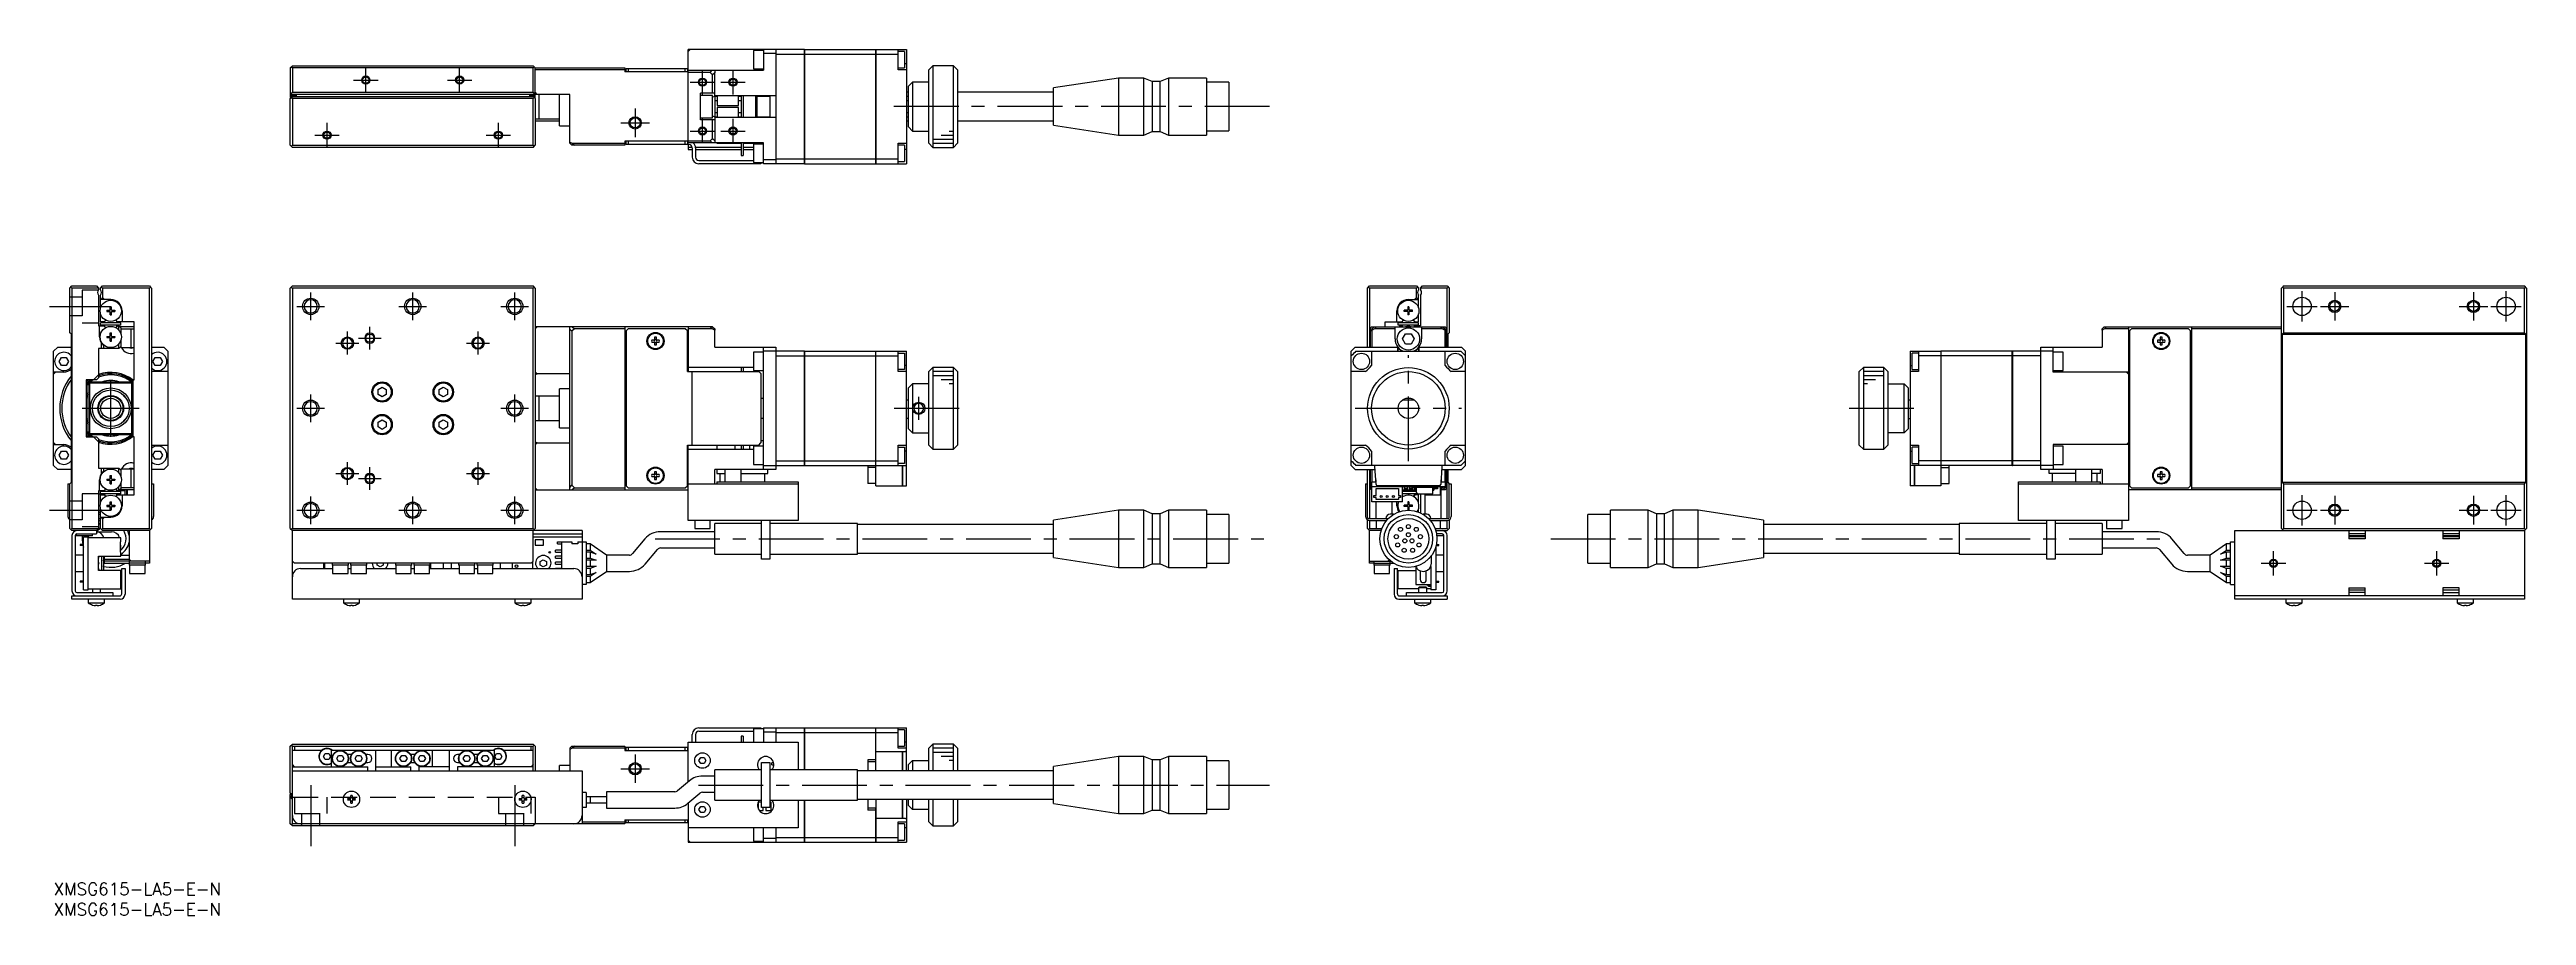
# Model space of a CAD drawing. Extents: x -1 to 606, y -8 to 204.
import ezdxf

# ---------------------------------------------------------------- set-up
doc = ezdxf.new("R2010")
doc.units = 0
doc.header["$LTSCALE"] = 0.5
doc.linetypes.add('CENTER', pattern=[50.8, 31.75, -6.35, 6.35, -6.35])
doc.linetypes.add('DASHED', pattern=[19.05, 12.7, -6.35])
for name, color, linetype in [('MSM_CENTER', 1, 'CENTER'), ('MSM_CONTINUOUS', 7, 'CONTINUOUS'), ('MSM_DASHED', 4, 'DASHED'), ('MSM_NARROW', 5, 'CONTINUOUS'), ('MSM_PART_NUMBER', 7, 'CONTINUOUS')]:
    doc.layers.add(name, color=color, linetype=linetype)
doc.styles.get("Standard").update_dxf_attribs({"font": 'txt.shx', "height": 1, "bigfont": 'bigfont.shx'})

# ---------------------------------------------------------------- blocks, each defined once
blk = doc.blocks.new('*U2')
at = {"layer": 'MSM_PART_NUMBER'}
blk.add_text('XMSG615-LA5-E-N', height=3, dxfattribs=at).set_placement((0, -3))
blk = doc.blocks.new('*U3')
at = {"layer": 'MSM_PART_NUMBER'}
blk.add_text('XMSG615-LA5-E-N', height=3, dxfattribs=at).set_placement((0, -8))

msp = doc.modelspace()

# ---------------------------------------------------------------- linework, layer by layer
at = {"layer": 'MSM_CENTER'}
for p, q in [((73.5, 196.887477), (79.5, 196.887477)), ((76.5, 193.887477), (76.5, 199.887477)), ((96.5, 196.887477), (102.5, 196.887477)), ((99.5, 193.887477), (99.5, 199.887477)), ((156, 196.387478), (162, 196.387478)), ((159, 193.387478), (159, 199.387478)), ((163.5, 196.387478), (169.5, 196.387478)), ((166.5, 193.387478), (166.5, 199.387478)), ((142.5, 189.887477), (142.5, 182.887477)), ((298, 190.387478), (205, 190.387478)), ((64, 183.387477), (70, 183.387477)), ((67, 180.387477), (67, 186.387477)), ((106, 183.387477), (112, 183.387477)), ((109, 180.387477), (109, 186.387477)), ((139, 186.387477), (146, 186.387477)), ((156, 184.387478), (162, 184.387478)), ((159, 181.387478), (159, 187.387478)), ((163.5, 184.387478), (169.5, 184.387478)), ((166.5, 181.387478), (166.5, 187.387478)), ((-0.999999, 141.387477), (14.000001, 141.387477)), ((59.6, 141.387477), (66.4, 141.387477)), ((63, 137.987477), (63, 144.787477)), ((84.6, 141.387477), (91.4, 141.387477)), ((88, 137.987477), (88, 144.787477)), ((109.6, 141.387477), (116.4, 141.387477)), ((113, 137.987477), (113, 144.787477)), ((547.3, 141.387477), (554.7, 141.387477)), ((551, 137.687477), (551, 145.087477)), ((555.5, 141.387477), (562.5, 141.387477)), ((559, 144.887477), (559, 137.887477)), ((589.5, 141.387477), (596.5, 141.387477)), ((593, 144.887477), (593, 137.887477)), ((597.3, 141.387477), (604.7, 141.387477)), ((601, 137.687477), (601, 145.087477)), ((72, 129.587477), (72, 135.187477)), ((74.7, 133.587477), (80.3, 133.587477)), ((77.5, 130.787477), (77.5, 136.387477)), ((104, 129.587477), (104, 135.187477)), ((69.2, 132.387477), (74.8, 132.387477)), ((101.2, 132.387477), (106.8, 132.387477)), ((332, 103.387477), (332, 129.387477)), ((14.000001, 109.387477), (14.000001, 123.387477)), ((7.000001, 116.387477), (21.000001, 116.387477)), ((59.6, 116.387477), (66.4, 116.387477)), ((63, 112.987477), (63, 119.787477)), ((109.6, 116.387477), (116.4, 116.387477)), ((113, 112.987477), (113, 119.787477)), ((206, 116.387477), (224, 116.387477)), ((212, 113.587606), (212, 119.187606)), ((319, 116.387477), (345, 116.387477)), ((440, 116.387477), (458, 116.387477)), ((69.2, 100.387477), (74.8, 100.387477)), ((72, 97.587477), (72, 103.187477)), ((74.7, 99.187477), (80.3, 99.187477)), ((77.5, 96.387477), (77.5, 101.987477)), ((101.2, 100.387477), (106.8, 100.387477)), ((104, 97.587477), (104, 103.187477)), ((-0.999999, 91.387477), (14.000001, 91.387477)), ((59.6, 91.387477), (66.4, 91.387477)), ((63, 87.987477), (63, 94.787477)), ((84.6, 91.387477), (91.4, 91.387477)), ((88, 87.987477), (88, 94.787477)), ((109.6, 91.387477), (116.4, 91.387477)), ((113, 87.987477), (113, 94.787477)), ((547.3, 91.387477), (554.7, 91.387477)), ((551, 87.687477), (551, 95.087477)), ((555.5, 91.387477), (562.5, 91.387477)), ((559, 94.887477), (559, 87.887477)), ((589.5, 91.387477), (596.5, 91.387477)), ((593, 94.887477), (593, 87.887477)), ((597.3, 91.387477), (604.7, 91.387477)), ((601, 87.687477), (601, 95.087477)), ((147.392068, 84.387477), (296.750853, 84.387477)), ((366.896177, 84.387477), (516.254962, 84.387477)), ((544, 75.387477), (544, 81.387477)), ((584, 75.387477), (584, 81.387477)), ((541, 78.387477), (547, 78.387477)), ((581, 78.387477), (587, 78.387477)), ((142.5, 31.500001), (142.5, 24.500001)), ((139, 28.000001), (146, 28.000001)), ((63, 24), (63, 9)), ((113, 24), (113, 9)), ((158, 24), (298, 24))]:
    msp.add_line(p, q, dxfattribs=at)
at = {"layer": 'MSM_CONTINUOUS'}
for p, q in [((58, 199.887477), (58.5, 200.387477)), ((58.5, 200.387477), (117.5, 200.387477)), ((118, 199.887477), (117.5, 200.387477)), ((155.5, 203.887478), (156, 204.387478)), ((183.99, 204.387478), (155.5, 204.387478)), ((155.5, 181.887477), (155.5, 204.387478)), ((171.5, 204.137478), (171.5, 199.637478)), ((174, 204.137478), (171.5, 204.137478)), ((174, 204.387478), (174, 199.287478)), ((177, 203.387478), (174, 203.387478)), ((177, 204.387478), (177, 176.387478)), ((177, 203.23271), (183.99, 203.23271)), ((183.99, 176.387478), (183.99, 204.387478)), ((184, 204.377478), (183.99, 204.377478)), ((184, 203.228817), (183.99, 203.228817)), ((184, 204.387478), (201.49, 204.387478)), ((184, 204.387478), (184, 176.387478)), ((184, 203.23271), (201.49, 203.23271)), ((201.49, 176.387478), (201.49, 204.387478)), ((201.5, 204.377478), (201.49, 204.377478)), ((201.5, 203.228817), (201.49, 203.228817)), ((201.5, 204.387478), (209, 204.387478)), ((201.5, 204.387478), (201.5, 176.387478)), ((201.5, 203.23271), (207, 203.23271)), ((207, 199.387478), (207, 204.387478)), ((208.5, 203.887478), (207, 203.887478)), ((208.5, 203.887478), (208.5, 199.887478)), ((209, 200.887478), (208.5, 200.887478)), ((209, 204.387478), (209, 176.387478)), ((215.5, 200.387478), (214.5, 199.387478)), ((215.5, 200.387478), (215.5, 180.387478)), ((220.5, 200.387478), (215.5, 200.387478)), ((220.5, 180.387478), (220.5, 200.387478)), ((221.5, 199.387478), (220.5, 200.387478)), ((58, 199.887477), (58, 192.687477)), ((58.25, 200.137477), (58.5, 199.887477)), ((58.5, 199.887477), (58.5, 193.887477)), ((117.5, 199.887477), (58.5, 199.887477)), ((117.5, 199.887477), (117.75, 200.137477)), ((117.5, 193.887477), (117.5, 199.887477)), ((118, 192.687477), (118, 199.887477)), ((118, 199.887477), (140, 199.887477)), ((140, 199.387477), (118, 199.387477)), ((140, 199.887477), (140, 198.887477)), ((155.5, 198.887477), (140, 198.887477)), ((140.3, 198.887477), (140.3, 199.687477)), ((140.3, 199.687477), (155.3, 199.687477)), ((140.8, 199.687477), (140.8, 198.887477)), ((154.8, 198.887477), (154.8, 199.687477)), ((155.3, 199.687477), (155.3, 198.887477)), ((155.5, 199.287478), (162.000001, 199.287478)), ((160.887628, 198.787478), (155.5, 198.787478)), ((160.887628, 198.787478), (161.387628, 199.287478)), ((161.5, 198.175105), (160.887628, 198.787478)), ((162, 198.675105), (161.5, 198.175105)), ((161.5, 193.637477), (161.5, 198.175105)), ((162.000001, 199.287478), (162, 198.675105)), ((162, 192.876955), (162, 198.675105)), ((162.000002, 199.287478), (174, 199.287478)), ((171.5, 199.637478), (174, 199.637478)), ((207, 199.887478), (208.5, 199.887478)), ((209, 199.387478), (207, 199.387478)), ((209.5, 195.387478), (210.5, 196.387478)), ((209.5, 185.387478), (209.5, 195.387478)), ((210.5, 196.387478), (210.5, 184.387478)), ((214.5, 196.387478), (210.5, 196.387478)), ((214.5, 181.387478), (214.5, 199.387478)), ((221.5, 199.387478), (221.5, 181.387478)), ((261, 197.387478), (245, 194.957478)), ((245, 185.817478), (245, 194.957478)), ((261, 197.387478), (261, 183.387478)), ((267.2, 197.387478), (261, 197.387478)), ((267.2, 183.387478), (267.2, 197.387478)), ((269.2, 196.537478), (267.2, 197.387478)), ((269.2, 196.537478), (269.2, 184.237478)), ((271.2, 196.537478), (269.2, 196.537478)), ((273.2, 197.387478), (271.2, 196.537478)), ((271.2, 184.237478), (271.2, 196.537478)), ((273.2, 197.387478), (273.2, 183.387478)), ((282.5, 197.387478), (273.2, 197.387478)), ((282.5, 197.387478), (282.5, 183.387478)), ((288, 196.337478), (282.5, 196.337478)), ((288, 196.337478), (288, 184.437478)), ((58.5, 193.887477), (58, 193.387477)), ((126.5, 193.387477), (58, 193.387477)), ((58, 193.162477), (59.4, 193.162477)), ((58, 192.387477), (58.5, 192.887477)), ((58.1, 192.587477), (58, 192.687477)), ((58, 180.887477), (58, 192.387477)), ((58.1, 192.487477), (58.1, 192.687477)), ((58.25, 192.637477), (58.5, 192.387477)), ((59.1, 192.987477), (58.4, 192.987477)), ((58.5, 193.887477), (117.5, 193.887477)), ((58.5, 192.887477), (117.5, 192.887477)), ((58.5, 192.387477), (58.5, 180.887477)), ((117.5, 192.387477), (58.5, 192.387477)), ((59.4, 193.162477), (59.4, 192.887477)), ((118, 193.162477), (116.6, 193.162477)), ((116.6, 193.162477), (116.6, 192.887477)), ((117.6, 192.987477), (116.9, 192.987477)), ((118, 193.387477), (117.5, 193.887477)), ((118, 192.387477), (117.5, 192.887477)), ((117.5, 192.387477), (117.75, 192.637477)), ((117.5, 180.887477), (117.5, 192.387477)), ((118, 192.687477), (117.9, 192.587477)), ((117.9, 192.687477), (117.9, 192.487477)), ((118.5, 193.387477), (118, 193.887477)), ((118, 192.387477), (118, 180.887477)), ((119, 187.387472), (119, 193.387482)), ((124, 185.637477), (124, 193.387477)), ((126.5, 181.387477), (126.5, 193.387477)), ((162, 193.637477), (158.5, 193.637477)), ((158.5, 187.137477), (158.5, 193.637477)), ((161.5, 193.137477), (158.5, 193.137477)), ((162, 192.876955), (161.499727, 192.667131)), ((161.5, 187.637477), (161.5, 193.137477)), ((177, 192.987478), (162, 192.987478)), ((162.1, 187.787478), (162.1, 192.987478)), ((162.6, 192.887478), (162.1, 192.887478)), ((162.1, 191.887478), (162.6, 191.887478)), ((162.6, 188.887478), (162.1, 188.887478)), ((162.5, 192.987478), (162.5, 192.887478)), ((162.6, 192.987478), (162.6, 190.637477)), ((162.6, 190.637477), (167.8, 190.637477)), ((162.6, 190.137477), (162.6, 187.787478)), ((167.8, 190.137477), (162.6, 190.137477)), ((167.8, 190.637477), (167.8, 192.987478)), ((168.5, 192.887478), (167.8, 192.887478)), ((167.8, 191.887478), (168.5, 191.887478)), ((167.8, 187.787478), (167.8, 190.137477)), ((168.5, 188.887478), (167.8, 188.887478)), ((168.5, 192.987478), (168.5, 187.787478)), ((169, 192.987478), (169, 187.787478)), ((172.1, 187.787478), (172.1, 192.987478)), ((172.3, 192.987478), (172.3, 187.787478)), ((175.5, 192.887478), (172.3, 192.887478)), ((175.5, 192.987478), (175.5, 187.787478)), ((209.5, 193.887478), (209, 193.887478)), ((209.5, 192.887478), (209, 192.887478)), ((209, 191.887478), (209.5, 191.887478)), ((209.5, 188.887478), (209, 188.887478)), ((245, 193.887478), (221.5, 193.887478)), ((118, 187.387477), (124, 187.387477)), ((118, 186.887477), (124, 186.887477)), ((124, 185.637477), (126.5, 185.637477)), ((158.5, 187.637477), (161.5, 187.637477)), ((162, 187.137477), (158.5, 187.137477)), ((160.887628, 181.987476), (161.5, 182.599848)), ((161.499651, 188.107866), (162, 187.898)), ((161.5, 182.599848), (161.5, 187.137477)), ((161.5, 182.599848), (162, 182.099848)), ((162, 187.898), (162, 182.099848)), ((162, 187.787478), (177, 187.787478)), ((162.1, 187.887478), (162.6, 187.887478)), ((162.5, 187.887478), (162.5, 187.787478)), ((167.8, 187.887478), (168.5, 187.887478)), ((172.3, 187.887478), (175.5, 187.887478)), ((209, 187.887478), (209.5, 187.887478)), ((209, 186.887478), (209.5, 186.887478)), ((210.5, 184.387478), (209.5, 185.387478)), ((210.5, 184.387478), (214.5, 184.387478)), ((221.5, 186.887478), (245, 186.887478)), ((245, 185.817478), (261, 183.387478)), ((261, 183.387478), (267.2, 183.387478)), ((267.2, 183.387478), (269.2, 184.237478)), ((269.2, 184.237478), (271.2, 184.237478)), ((271.2, 184.237478), (273.2, 183.387478)), ((273.2, 183.387478), (282.5, 183.387478)), ((282.5, 184.437478), (288, 184.437478)), ((58.5, 180.387477), (58, 180.887477)), ((58.5, 180.887477), (58.25, 180.637477)), ((58.5, 180.887477), (117.5, 180.887477)), ((117.5, 180.387477), (58.5, 180.387477)), ((117.75, 180.637477), (117.5, 180.887477)), ((117.5, 180.387477), (118, 180.887477)), ((126.5, 181.693663), (127.112373, 181.387477)), ((127, 180.887477), (126.5, 181.387477)), ((140, 180.887477), (127, 180.887477)), ((127.112373, 181.387477), (140, 181.387477)), ((127.112373, 181.387477), (127.612373, 180.887477)), ((155.5, 181.887477), (140, 181.887477)), ((140, 181.887477), (140, 180.887477)), ((140.3, 181.087477), (140.3, 181.887477)), ((155.7, 181.087477), (140.3, 181.087477)), ((140.8, 181.887477), (140.8, 181.087477)), ((154.8, 181.087477), (154.8, 181.887477)), ((155.3, 181.887477), (155.3, 181.087477)), ((155.5, 181.987476), (160.887628, 181.987476)), ((155.5, 181.487476), (155.5, 181.887475)), ((174, 181.487476), (155.5, 181.487476)), ((155.5, 181.087477), (155.5, 179.887478)), ((156.493726, 180.387478), (155.5, 180.387478)), ((155.5, 179.887478), (156.5, 179.887478)), ((156.5, 180.287477), (156.5, 177.987477)), ((168.5, 180.387478), (157.296872, 180.387478)), ((157.3, 180.287477), (157.3, 177.987477)), ((157.3, 179.887478), (168.5, 179.887478)), ((158.1, 177.187477), (171.5, 177.187477)), ((173.3, 176.387477), (158.1, 176.387477)), ((161.387628, 181.487476), (160.887628, 181.987476)), ((162, 182.099848), (162.000002, 181.487476)), ((162.5, 181.487476), (162.5, 181.387476)), ((162.5, 181.387476), (168.5, 181.387476)), ((168.5, 181.487476), (168.5, 178.387478)), ((168.5, 178.387478), (169, 178.387478)), ((169, 181.487476), (169, 178.387478)), ((169, 181.387476), (174, 181.387476)), ((171.5, 180.387478), (169, 180.387478)), ((169, 179.887478), (171.5, 179.887478)), ((171.5, 181.137478), (171.5, 176.637478)), ((174, 181.137478), (171.5, 181.137478)), ((171.5, 176.637478), (174, 176.637478)), ((172.8, 176.387477), (172.8, 176.637478)), ((173.3, 176.637478), (173.3, 176.387477)), ((174, 176.387478), (174, 181.487476)), ((174, 177.387478), (177, 177.387478)), ((183.99, 176.387478), (174, 176.387478)), ((177, 177.542245), (183.99, 177.542245)), ((184, 177.546138), (183.99, 177.546138)), ((184, 176.397478), (183.99, 176.397478)), ((184, 177.542245), (201.49, 177.542245)), ((184, 176.387478), (201.49, 176.387478)), ((201.5, 177.546138), (201.49, 177.546138)), ((201.5, 176.397478), (201.49, 176.397478)), ((201.5, 177.542245), (207, 177.542245)), ((201.5, 176.387478), (209, 176.387478)), ((207, 181.387478), (209, 181.387478)), ((207, 176.387478), (207, 181.387478)), ((208.5, 180.887478), (207, 180.887478)), ((207, 176.887478), (208.5, 176.887478)), ((208.5, 180.887478), (208.5, 176.887478)), ((209, 179.887478), (208.5, 179.887478)), ((214.5, 181.387478), (215.5, 180.387478)), ((215.5, 180.387478), (220.5, 180.387478)), ((220.5, 180.387478), (221.5, 181.387478)), ((4.000001, 145.887477), (4.500001, 146.387477)), ((4.000001, 134.887477), (4.000001, 145.887477)), ((4.500001, 145.887477), (4.250001, 146.137477)), ((4.500001, 146.387477), (10.500001, 146.387477)), ((4.500001, 145.887477), (4.500001, 86.887477)), ((11.000001, 145.887477), (4.500001, 145.887477)), ((10.500001, 146.387477), (11.000001, 145.887477)), ((11.000001, 145.887477), (11.000001, 145.448915)), ((11.500001, 145.887477), (12.000001, 146.387477)), ((11.500001, 145.448915), (11.500001, 145.887477)), ((12.000001, 145.887477), (11.750001, 146.137477)), ((12.000001, 146.387477), (23.500001, 146.387477)), ((23.500001, 145.887477), (12.000001, 145.887477)), ((12.000001, 145.887477), (12.000001, 143.587477)), ((23.500001, 146.387477), (23.750001, 146.137477)), ((23.750001, 146.137477), (23.500001, 145.887477)), ((23.500001, 86.887477), (23.500001, 145.887477)), ((23.750001, 146.137477), (24.000001, 145.887477)), ((24.000001, 145.887477), (24.000001, 86.887477)), ((58.5, 146.387477), (58, 145.887477)), ((58, 86.887477), (58, 145.887477)), ((58.25, 146.137477), (58.5, 145.887477)), ((58.5, 146.387477), (117.5, 146.387477)), ((58.5, 145.887477), (58.5, 86.887477)), ((117.5, 145.887477), (58.5, 145.887477)), ((118, 145.887477), (117.5, 146.387477)), ((117.5, 145.887477), (117.75, 146.137477)), ((117.5, 86.887477), (117.5, 145.887477)), ((118, 145.887477), (118, 86.887477)), ((321.999999, 145.887477), (322.499999, 146.387477)), ((321.999999, 131.387477), (321.999999, 145.887477)), ((322.499999, 145.887477), (322.249999, 146.137477)), ((322.499999, 146.387477), (333.999999, 146.387477)), ((333.999999, 145.887477), (322.499999, 145.887477)), ((322.499999, 145.887477), (322.499999, 131.387477)), ((333.999999, 146.387477), (334.499999, 145.887477)), ((334.249999, 146.137477), (333.999999, 145.887477)), ((333.999999, 143.587477), (333.999999, 145.887477)), ((334.499999, 145.887477), (334.499999, 145.448915)), ((334.999999, 145.887477), (335.499999, 146.387477)), ((341.499999, 145.887477), (334.999999, 145.887477)), ((334.999999, 145.887477), (334.999999, 145.448915)), ((335.499999, 146.387477), (341.499999, 146.387477)), ((341.499999, 146.387477), (341.999999, 145.887477)), ((341.749999, 146.137477), (341.499999, 145.887477)), ((341.499999, 131.387477), (341.499999, 145.887477)), ((341.999999, 145.887477), (341.999999, 134.887477)), ((546.25, 146.137477), (546, 145.887477)), ((546, 86.887477), (546, 145.887477)), ((546.5, 146.387477), (546.25, 146.137477)), ((546.25, 146.137477), (546.5, 145.887477)), ((546.5, 146.387477), (605.5, 146.387477)), ((546.5, 145.887477), (546.5, 134.887477)), ((605.5, 145.887477), (546.5, 145.887477)), ((606, 145.887477), (605.5, 146.387477)), ((605.5, 145.887477), (605.75, 146.137477)), ((605.5, 134.887477), (605.5, 145.887477)), ((606, 145.887477), (606, 86.887477)), ((11.000001, 144.126039), (11.000001, 136.587477)), ((11.500001, 141.00162), (11.500001, 144.126039)), ((14.000001, 143.087477), (11.500001, 143.087477)), ((12.000001, 143.587477), (11.646448, 143.087477)), ((12.500001, 143.087477), (12.000001, 143.587477)), ((13.000001, 140.432477), (13.795001, 140.432477)), ((13.000001, 140.432477), (13.000001, 140.142477)), ((13.000001, 140.142477), (13.795001, 140.142477)), ((13.529995, 140.142477), (13.529995, 140.432477)), ((13.855001, 141.287477), (14.145001, 141.287477)), ((13.855001, 140.492477), (13.855001, 141.287477)), ((14.145001, 140.757483), (13.855001, 140.757483)), ((13.855001, 139.287477), (13.855001, 140.082477)), ((13.855001, 139.81747), (14.145001, 139.81747)), ((14.145001, 140.492477), (14.145001, 141.287477)), ((14.145001, 139.287477), (14.145001, 140.082477)), ((14.205001, 140.432477), (15.000001, 140.432477)), ((14.205001, 140.142477), (15.000001, 140.142477)), ((14.470008, 140.142477), (14.470008, 140.432477)), ((15.000001, 140.432477), (15.000001, 140.142477)), ((16.800001, 140.287477), (16.800001, 137.587477)), ((329.199999, 137.587477), (329.199999, 140.287477)), ((331.794999, 140.432477), (330.999999, 140.432477)), ((330.999999, 140.142477), (330.999999, 140.432477)), ((331.794999, 140.142477), (330.999999, 140.142477)), ((331.529993, 140.432477), (331.529993, 140.142477)), ((332.144999, 141.287477), (331.854999, 141.287477)), ((331.854999, 141.287477), (331.854999, 140.492477)), ((332.144999, 140.757483), (331.854999, 140.757483)), ((331.854999, 140.082477), (331.854999, 139.287477)), ((331.854999, 139.81747), (332.144999, 139.81747)), ((331.999999, 143.087477), (334.499999, 143.087477)), ((332.144999, 141.287477), (332.144999, 140.492477)), ((332.144999, 140.082477), (332.144999, 139.287477)), ((332.999999, 140.432477), (332.204999, 140.432477)), ((332.999999, 140.142477), (332.204999, 140.142477)), ((332.470006, 140.432477), (332.470006, 140.142477)), ((332.999999, 140.142477), (332.999999, 140.432477)), ((333.999999, 143.587477), (333.499999, 143.087477)), ((334.353553, 143.087477), (333.999999, 143.587477)), ((334.499999, 141.00162), (334.499999, 144.126039)), ((334.999999, 144.126039), (334.999999, 136.587477)), ((4.350001, 134.537477), (4.000001, 134.887477)), ((4.350001, 98.237477), (4.350001, 134.537477)), ((11.000001, 136.587477), (12.449931, 136.587477)), ((11.225001, 133.932006), (11.225001, 136.587477)), ((11.500001, 137.587477), (11.500001, 139.573334)), ((12.449931, 137.587477), (11.500001, 137.587477)), ((16.500001, 137.387477), (11.500001, 137.387477)), ((11.500001, 136.787477), (11.500001, 137.387477)), ((16.500001, 136.787477), (11.500001, 136.787477)), ((12.620942, 137.883677), (12.449931, 137.587477)), ((12.578849, 136.364183), (12.449931, 136.587477)), ((12.575165, 136.387477), (12.565401, 136.387477)), ((13.000001, 134.032477), (13.795001, 134.032477)), ((13.000001, 134.032477), (13.000001, 133.742477)), ((13.000001, 133.742477), (13.795001, 133.742477)), ((13.529995, 133.742477), (13.529995, 134.032477)), ((13.855001, 139.287477), (14.145001, 139.287477)), ((13.855001, 134.887477), (14.145001, 134.887477)), ((13.855001, 134.092477), (13.855001, 134.887477)), ((14.145001, 134.357483), (13.855001, 134.357483)), ((13.855001, 132.887477), (13.855001, 133.682477)), ((14.145001, 134.092477), (14.145001, 134.887477)), ((14.145001, 132.887477), (14.145001, 133.682477)), ((14.205001, 134.032477), (15.000001, 134.032477)), ((14.205001, 133.742477), (15.000001, 133.742477)), ((14.470008, 133.742477), (14.470008, 134.032477)), ((15.000001, 134.032477), (15.000001, 133.742477)), ((15.550072, 137.587477), (15.379061, 137.883677)), ((15.550072, 136.587477), (15.421154, 136.364183)), ((15.434602, 136.387477), (15.424837, 136.387477)), ((19.700001, 137.587477), (15.550072, 137.587477)), ((15.550072, 136.587477), (16.000001, 136.587477)), ((16.000001, 135.548802), (16.000001, 136.587477)), ((16.000001, 136.587477), (16.500001, 136.087477)), ((19.700001, 136.387477), (16.200001, 136.387477)), ((16.500001, 136.787477), (16.500001, 137.387477)), ((16.500001, 136.087477), (16.500001, 134.60162)), ((19.700001, 135.837477), (16.500001, 135.837477)), ((19.000001, 131.337477), (19.000001, 135.837477)), ((19.700001, 123.387477), (19.700001, 137.587477)), ((118, 135.887477), (118.5, 136.387477)), ((161.5, 136.387477), (118, 136.387477)), ((126.5, 96.387477), (126.5, 136.387477)), ((127, 135.275104), (126.5, 135.775104)), ((127.612373, 135.887477), (127, 135.275104)), ((127, 135.275104), (127, 97.499849)), ((127.112373, 136.387477), (127.612373, 135.887477)), ((140, 135.887477), (127.612373, 135.887477)), ((140, 136.387477), (140, 96.387477)), ((140.8, 135.887477), (140.3, 135.387477)), ((140.3, 135.387477), (140.3, 97.387477)), ((154.8, 135.887477), (140.8, 135.887477)), ((147.26, 133.806661), (147.26, 133.127477)), ((147.74, 133.127477), (147.74, 133.806661)), ((155.3, 135.387477), (154.8, 135.887477)), ((155.3, 125.387477), (155.3, 135.387477)), ((155.5, 136.387477), (155.5, 125.387477)), ((161.387628, 135.887477), (155.5, 135.887477)), ((161.387628, 135.887477), (160.887628, 136.387477)), ((162.000002, 135.58129), (161.387628, 135.887477)), ((161.5, 136.387477), (162, 135.887477)), ((162, 135.887477), (162.000002, 135.58129)), ((162.000002, 131.387477), (162.000002, 135.58129)), ((322.999999, 136.387477), (322.499999, 135.887477)), ((322.699999, 135.887477), (323.099998, 135.887477)), ((322.699999, 131.387477), (322.699999, 135.887477)), ((323.099998, 135.387477), (322.699999, 135.387477)), ((322.999999, 136.387477), (340.999999, 136.387477)), ((323.099998, 135.887477), (323.599998, 136.387477)), ((323.712371, 135.887477), (323.099998, 135.58129)), ((323.099998, 131.387477), (323.099998, 135.887477)), ((323.499999, 136.287478), (323.499999, 136.387477)), ((324.212371, 136.387477), (323.712371, 135.887477)), ((328.749999, 135.887477), (323.712371, 135.887477)), ((326.299999, 137.587477), (330.449928, 137.587477)), ((326.299999, 136.387477), (326.299999, 137.587477)), ((328.749999, 133.387477), (328.749999, 136.387477)), ((334.499999, 137.387477), (329.499999, 137.387477)), ((329.499999, 136.787477), (329.499999, 137.387477)), ((334.499999, 136.787477), (329.499999, 136.787477)), ((329.799999, 136.387477), (329.999999, 136.587477)), ((329.999999, 136.587477), (329.999999, 136.387477)), ((330.449928, 136.587477), (329.999999, 136.587477)), ((330.449928, 137.587477), (330.62094, 137.883677)), ((330.449928, 136.587477), (330.565398, 136.387477)), ((330.556624, 133.387477), (331.278312, 134.637477)), ((331.278312, 134.637477), (332.721687, 134.637477)), ((332.144999, 139.287477), (331.854999, 139.287477)), ((332.721687, 134.637477), (333.443375, 133.387477)), ((333.379059, 137.883677), (333.55007, 137.587477)), ((333.4346, 136.387477), (333.55007, 136.587477)), ((333.55007, 137.587477), (334.499999, 137.587477)), ((334.999999, 136.587477), (333.55007, 136.587477)), ((334.499999, 137.587477), (334.499999, 139.573334)), ((334.499999, 136.787477), (334.499999, 137.387477)), ((334.774999, 136.587477), (334.774999, 136.387477)), ((335.249999, 136.387477), (335.249999, 133.387477)), ((340.287628, 135.887477), (335.249999, 135.887477)), ((340.287628, 135.887477), (339.787628, 136.387477)), ((340.9, 135.581291), (340.287628, 135.887477)), ((340.4, 136.387477), (340.9, 135.887477)), ((340.499999, 136.287478), (340.499999, 136.387477)), ((340.9, 135.887477), (341.299999, 135.887477)), ((340.9, 135.887477), (340.9, 131.387477)), ((341.299999, 135.387477), (340.9, 135.387477)), ((341.499999, 135.887477), (340.999999, 136.387477)), ((341.299999, 135.887477), (341.299999, 131.387477)), ((341.999999, 134.887477), (341.649999, 134.537477)), ((341.649999, 134.537477), (341.649999, 131.387477)), ((501.999999, 135.581291), (501.999998, 131.387477)), ((502.612373, 135.887477), (501.999999, 135.581291)), ((501.999999, 135.581291), (502, 135.887477)), ((502, 135.887477), (502.5, 136.387477)), ((502.5, 136.387477), (546, 136.387477)), ((503.112373, 136.387477), (502.612373, 135.887477)), ((508.5, 135.887477), (502.612373, 135.887477)), ((508.5, 136.387477), (508.5, 88.887477)), ((509.2, 135.887477), (508.7, 135.387477)), ((508.7, 135.387477), (508.7, 97.387477)), ((523.2, 135.887477), (509.2, 135.887477)), ((516.26, 133.806661), (516.26, 133.127477)), ((516.74, 133.127477), (516.74, 133.806661)), ((523.7, 135.387477), (523.2, 135.887477)), ((523.7, 97.387477), (523.7, 135.387477)), ((524, 96.387477), (524, 136.387477)), ((546, 135.887477), (524, 135.887477)), ((546.5, 134.887477), (546.15, 134.537477)), ((546.15, 134.537477), (546.15, 98.237477)), ((546.15, 134.537477), (605.85, 134.537477)), ((546.5, 134.887477), (605.5, 134.887477)), ((605.85, 134.537477), (605.5, 134.887477)), ((605.85, 98.237477), (605.85, 134.537477)), ((1, 131.387477), (0, 130.387477)), ((0, 102.387477), (0, 130.387477)), ((1, 131.387477), (4.350001, 131.387477)), ((1.3453, 127.887477), (1.92265, 128.887477)), ((1.92265, 126.887477), (1.3453, 127.887477)), ((1.92265, 128.887477), (3.077351, 128.887477)), ((3.077351, 128.887477), (3.654701, 127.887477)), ((3.654701, 127.887477), (3.077351, 126.887477)), ((16.000001, 131.087477), (11.000001, 131.087477)), ((11.000001, 131.087477), (11.000001, 123.887477)), ((11.700001, 131.087477), (11.700001, 132.371757)), ((12.200001, 131.808477), (12.200001, 131.087477)), ((13.855001, 133.41747), (14.145001, 133.41747)), ((13.855001, 132.887477), (14.145001, 132.887477)), ((16.000001, 131.087477), (16.000001, 132.226152)), ((16.500001, 131.587477), (16.000001, 131.087477)), ((16.500001, 133.173334), (16.500001, 131.337477)), ((16.500001, 131.337477), (19.700001, 131.337477)), ((24.000001, 131.387477), (27, 131.387477)), ((24.3453, 127.887477), (24.92265, 128.887477)), ((24.92265, 126.887477), (24.3453, 127.887477)), ((24.92265, 128.887477), (26.077351, 128.887477)), ((26.077351, 128.887477), (26.654701, 127.887477)), ((26.654701, 127.887477), (26.077351, 126.887477)), ((28, 130.387477), (27, 131.387477)), ((28, 130.387477), (28.000001, 125.387477)), ((147.26, 133.127477), (146.580816, 133.127477)), ((146.580816, 132.647477), (147.26, 132.647477)), ((147.26, 132.647477), (147.26, 131.968292)), ((148.419185, 133.127477), (147.74, 133.127477)), ((147.74, 132.647477), (148.419185, 132.647477)), ((147.74, 131.968292), (147.74, 132.647477)), ((162.000002, 131.387477), (177, 131.387477)), ((171.5, 130.137477), (171.5, 125.637477)), ((174, 130.137477), (171.5, 130.137477)), ((174, 101.387477), (174, 131.387477)), ((183.99, 130.387477), (174, 130.387477)), ((177, 131.387477), (177, 101.387477)), ((177, 129.232709), (183.99, 129.232709)), ((183.99, 102.387477), (183.99, 130.387477)), ((184, 130.377477), (183.99, 130.377477)), ((184, 129.228816), (183.99, 129.228816)), ((184, 130.387477), (201.49, 130.387477)), ((184, 130.387477), (184, 102.387477)), ((184, 129.232709), (201.49, 129.232709)), ((201.49, 98.387477), (201.49, 130.387477)), ((201.5, 130.377477), (201.49, 130.377477)), ((201.5, 129.228816), (201.49, 129.228816)), ((201.5, 130.387477), (209, 130.387477)), ((201.5, 97.387477), (201.5, 130.387477)), ((201.5, 129.232709), (207, 129.232709)), ((207, 125.387477), (207, 130.387477)), ((207, 129.887477), (208.5, 129.887477)), ((208.5, 129.887477), (208.5, 125.887477)), ((209, 97.387477), (209, 130.387477)), ((319, 131.387477), (318, 130.387477)), ((318, 102.387477), (318, 130.387477)), ((319, 131.387477), (329.4, 131.387477)), ((319.154768, 130.387477), (344.845233, 130.387477)), ((323, 130.387477), (323, 126.887477)), ((329.4, 130.387477), (329.4, 131.387477)), ((329.510522, 130.387477), (329.510522, 131.298217)), ((331.278312, 132.137477), (330.556624, 133.387477)), ((332.721687, 132.137477), (331.278312, 132.137477)), ((333.443375, 133.387477), (332.721687, 132.137477)), ((334.489478, 131.29822), (334.489478, 130.387477)), ((334.6, 131.387477), (345, 131.387477)), ((334.6, 131.387477), (334.6, 130.387477)), ((341, 126.887477), (341, 130.387477)), ((346, 130.387477), (345, 131.387477)), ((346, 102.387477), (346, 130.387477)), ((455, 130.387477), (462.5, 130.387477)), ((455, 130.387477), (455, 97.387477)), ((457, 129.887477), (455.5, 129.887477)), ((455.5, 125.887477), (455.5, 129.887477)), ((457, 130.387477), (457, 125.387477)), ((462.5, 129.232709), (457, 129.232709)), ((462.5, 130.387477), (462.5, 97.387477)), ((462.5, 130.377477), (462.51, 130.377477)), ((462.5, 129.228816), (462.51, 129.228816)), ((480, 130.387477), (462.51, 130.387477)), ((462.51, 130.387477), (462.51, 98.387477)), ((480, 129.232709), (462.51, 129.232709)), ((480, 102.387477), (480, 130.387477)), ((480, 130.377477), (480.01, 130.377477)), ((480, 129.228816), (480.01, 129.228816)), ((480.01, 130.387477), (480.01, 102.387477)), ((490, 130.387477), (480.01, 130.387477)), ((487, 129.232709), (480.01, 129.232709)), ((487, 101.387477), (487, 131.387477)), ((487, 131.387477), (501.999998, 131.387477)), ((490, 125.287477), (490, 131.387477)), ((492.5, 130.137477), (490, 130.137477)), ((492.5, 125.637477), (492.5, 130.137477)), ((508.7, 130.637477), (508.5, 130.637477)), ((516.26, 133.127477), (515.580816, 133.127477)), ((515.580816, 132.647477), (516.26, 132.647477)), ((516.26, 132.647477), (516.26, 131.968292)), ((517.419185, 133.127477), (516.74, 133.127477)), ((516.74, 131.968292), (516.74, 132.647477)), ((516.74, 132.647477), (517.419185, 132.647477)), ((524, 130.637477), (523.7, 130.637477)), ((524, 130.137477), (523.7, 130.137477)), ((2.5, 125.287477), (0, 125.287477)), ((0, 124.787477), (0.5, 125.287477)), ((3.077351, 126.887477), (1.92265, 126.887477)), ((10.500001, 123.387477), (8.000001, 123.387477)), ((8.000001, 123.387477), (8.000001, 109.387477)), ((8.500001, 122.087477), (8.800001, 122.387477)), ((8.500001, 110.687477), (8.500001, 122.087477)), ((9.000001, 122.587477), (8.800001, 122.387477)), ((8.800001, 122.387477), (8.800001, 110.387477)), ((9.000001, 122.587477), (9.300001, 122.887477)), ((19.000001, 122.587477), (9.000001, 122.587477)), ((9.300001, 122.887477), (18.700001, 122.887477)), ((9.792895, 123.387477), (11.000001, 124.594584)), ((11.000001, 123.887477), (10.500001, 123.387477)), ((18.700001, 122.887477), (19.000001, 122.587477)), ((19.200001, 122.387477), (19.000001, 122.587477)), ((19.200001, 110.387477), (19.200001, 122.387477)), ((19.200001, 122.387477), (19.500001, 122.087477)), ((19.500001, 109.387477), (19.500001, 123.387477)), ((19.500001, 123.387477), (19.700001, 123.387477)), ((28.000001, 125.387477), (24.000001, 125.387477)), ((26.077351, 126.887477), (24.92265, 126.887477)), ((28.000001, 125.387477), (28.000001, 107.387477)), ((79.5, 120.964827), (80.5, 121.542177)), ((80.5, 121.542177), (81.5, 120.964827)), ((94.5, 120.964827), (95.5, 121.542177)), ((95.5, 121.542177), (96.5, 120.964827)), ((118.5, 124.872758), (118, 125.372758)), ((118, 124.693086), (118.5, 124.872758)), ((126.5, 124.872758), (118.5, 124.872758)), ((140.3, 126.387477), (140, 126.387477)), ((140, 124.637477), (140.3, 124.637477)), ((171.5, 126.387477), (155.3, 126.387477)), ((155.3, 125.387477), (172.8, 125.387477)), ((156.5, 107.387477), (156.5, 125.387477)), ((168.5, 126.387477), (168.5, 125.387477)), ((169, 126.387477), (169, 125.387477)), ((171.5, 125.637477), (174, 125.637477)), ((173.3, 124.887477), (172.8, 125.387477)), ((173.3, 124.887477), (173.3, 107.887477)), ((208.5, 125.887477), (207, 125.887477)), ((209, 125.387477), (207, 125.387477)), ((209, 126.887477), (208.5, 126.887477)), ((209.5, 121.387477), (210.5, 122.387477)), ((214.5, 122.387477), (210.5, 122.387477)), ((210.5, 122.387477), (210.5, 110.387477)), ((215.5, 126.387477), (214.5, 125.387477)), ((214.5, 107.387477), (214.5, 125.387477)), ((215.5, 126.387477), (215.5, 106.387477)), ((220.5, 126.387477), (215.5, 126.387477)), ((220.5, 106.387477), (220.5, 126.387477)), ((221.5, 125.387477), (220.5, 126.387477)), ((221.5, 125.387477), (221.5, 107.387477)), ((321.5, 125.387477), (318, 125.387477)), ((346, 125.387477), (342.5, 125.387477)), ((443.5, 126.387477), (442.5, 125.387477)), ((442.5, 107.387477), (442.5, 125.387477)), ((443.5, 126.387477), (443.5, 106.387477)), ((448.5, 126.387477), (443.5, 126.387477)), ((448.5, 106.387477), (448.5, 126.387477)), ((449.5, 125.387477), (448.5, 126.387477)), ((449.5, 125.387477), (449.5, 107.387477)), ((449.5, 122.387477), (453.5, 122.387477)), ((453.5, 110.387477), (453.5, 122.387477)), ((454.5, 121.387477), (453.5, 122.387477)), ((455, 126.887477), (455.5, 126.887477)), ((457, 125.387477), (455, 125.387477)), ((455.5, 125.887477), (457, 125.887477)), ((490, 125.637477), (492.5, 125.637477)), ((508.5, 125.287477), (490, 125.287477)), ((508, 125.287477), (508.5, 124.787477)), ((508.7, 126.387477), (508.5, 126.387477)), ((508.7, 125.387477), (508.5, 125.387477)), ((508.7, 123.887477), (508.5, 123.887477)), ((523.7, 124.637477), (524, 124.637477)), ((17.200001, 119.362477), (17.200001, 119.551335)), ((17.200001, 119.362477), (17.425001, 119.137477)), ((17.425001, 119.306274), (17.425001, 119.137477)), ((17.425001, 119.137477), (17.561869, 119.137477)), ((79.5, 119.810127), (79.5, 120.964827)), ((80.5, 119.232776), (79.5, 119.810127)), ((81.5, 119.810127), (80.5, 119.232776)), ((81.5, 120.964827), (81.5, 119.810127)), ((94.5, 119.810127), (94.5, 120.964827)), ((95.5, 119.232776), (94.5, 119.810127)), ((96.5, 119.810127), (95.5, 119.232776)), ((96.5, 120.964827), (96.5, 119.810127)), ((124, 119.387477), (118, 119.387477)), ((119, 113.387472), (119, 119.387482)), ((124, 111.637477), (124, 121.137477)), ((126.5, 121.137477), (124, 121.137477)), ((140.2, 121.387477), (140, 121.187477)), ((140.2, 121.387477), (140.2, 111.387477)), ((140.3, 121.387477), (140.2, 121.387477)), ((173.3, 118.887477), (174, 118.887477)), ((209.5, 118.387477), (209, 118.387477)), ((209.5, 111.387477), (209.5, 121.387477)), ((333.5, 118.387477), (330.5, 118.387477)), ((454.5, 121.387477), (454.5, 111.387477)), ((455, 118.387477), (454.5, 118.387477)), ((523.8, 121.387477), (523.7, 121.387477)), ((523.8, 111.387477), (523.8, 121.387477)), ((524, 121.187477), (523.8, 121.387477)), ((8.000001, 109.387477), (10.500001, 109.387477)), ((8.800001, 110.387477), (8.500001, 110.687477)), ((8.800001, 110.387477), (9.000001, 110.187477)), ((9.000001, 110.187477), (19.000001, 110.187477)), ((9.300001, 109.887477), (9.000001, 110.187477)), ((18.700001, 109.887477), (9.300001, 109.887477)), ((11.000001, 108.18037), (9.792895, 109.387477)), ((10.500001, 109.387477), (11.000001, 108.887477)), ((17.425001, 113.637477), (17.200001, 113.412477)), ((17.200001, 113.223618), (17.200001, 113.412477)), ((17.425001, 113.637477), (17.425001, 113.46868)), ((17.561953, 113.637477), (17.425001, 113.637477)), ((19.000001, 110.187477), (18.700001, 109.887477)), ((19.000001, 110.187477), (19.200001, 110.387477)), ((19.500001, 110.687477), (19.200001, 110.387477)), ((19.700001, 109.387477), (19.500001, 109.387477)), ((19.700001, 95.187477), (19.700001, 109.387477)), ((79.5, 112.964827), (80.5, 113.542177)), ((79.5, 111.810127), (79.5, 112.964827)), ((80.5, 111.232776), (79.5, 111.810127)), ((80.5, 113.542177), (81.5, 112.964827)), ((81.5, 111.810127), (80.5, 111.232776)), ((81.5, 112.964827), (81.5, 111.810127)), ((94.5, 112.964827), (95.5, 113.542177)), ((94.5, 111.810127), (94.5, 112.964827)), ((95.5, 111.232776), (94.5, 111.810127)), ((95.5, 113.542177), (96.5, 112.964827)), ((96.5, 111.810127), (95.5, 111.232776)), ((96.5, 112.964827), (96.5, 111.810127)), ((118, 113.387477), (124, 113.387477)), ((124, 111.637477), (126.5, 111.637477)), ((140, 111.587477), (140.2, 111.387477)), ((140.2, 111.387477), (140.3, 111.387477)), ((174, 113.887477), (173.3, 113.887477)), ((209.5, 113.887477), (209, 113.887477)), ((210.5, 110.387477), (209.5, 111.387477)), ((210.5, 110.387477), (214.5, 110.387477)), ((453.5, 110.387477), (449.5, 110.387477)), ((453.5, 110.387477), (454.5, 111.387477)), ((454.5, 113.887477), (455, 113.887477)), ((523.7, 111.387477), (523.8, 111.387477)), ((523.8, 111.387477), (524, 111.587477)), ((0.5, 107.487477), (0, 107.987477)), ((0, 107.487477), (2.5, 107.487477)), ((1.3453, 104.887477), (1.92265, 105.887477)), ((1.92265, 103.887477), (1.3453, 104.887477)), ((1.92265, 105.887477), (3.077351, 105.887477)), ((3.077351, 103.887477), (1.92265, 103.887477)), ((3.077351, 105.887477), (3.654701, 104.887477)), ((3.654701, 104.887477), (3.077351, 103.887477)), ((11.000001, 108.887477), (11.000001, 101.687477)), ((24.000001, 107.387477), (28.000001, 107.387477)), ((24.3453, 104.887477), (24.92265, 105.887477)), ((24.92265, 103.887477), (24.3453, 104.887477)), ((24.92265, 105.887477), (26.077351, 105.887477)), ((26.077351, 103.887477), (24.92265, 103.887477)), ((26.077351, 105.887477), (26.654701, 104.887477)), ((26.654701, 104.887477), (26.077351, 103.887477)), ((28.000001, 107.387477), (28, 102.387477)), ((118.5, 107.902195), (118, 108.081868)), ((118, 107.402195), (118.5, 107.902195)), ((118.5, 107.902195), (126.5, 107.902195)), ((140.3, 108.137477), (140, 108.137477)), ((140, 106.387477), (140.3, 106.387477)), ((155.3, 97.387477), (155.3, 107.387477)), ((155.3, 107.387477), (172.8, 107.387477)), ((155.3, 106.387477), (171.5, 106.387477)), ((155.5, 88.887477), (155.5, 107.387477)), ((162.5, 107.387477), (162.5, 106.387477)), ((167, 106.387477), (167, 107.387477)), ((168.5, 107.387477), (168.5, 106.387477)), ((169, 107.387477), (169, 106.387477)), ((170.5, 107.387477), (170.5, 106.387477)), ((171.5, 107.137477), (171.5, 102.637477)), ((174, 107.137477), (171.5, 107.137477)), ((172.8, 107.387477), (173.3, 107.887477)), ((174, 108.387477), (173.3, 108.387477)), ((177, 103.542244), (183.99, 103.542244)), ((184, 103.546137), (183.99, 103.546137)), ((184, 103.542244), (201.49, 103.542244)), ((201.5, 103.546137), (201.49, 103.546137)), ((201.5, 103.542244), (207, 103.542244)), ((207, 107.387477), (209, 107.387477)), ((207, 102.387477), (207, 107.387477)), ((207, 106.887477), (208.5, 106.887477)), ((208.5, 106.887477), (208.5, 102.887477)), ((209, 105.887477), (208.5, 105.887477)), ((214.5, 107.387477), (215.5, 106.387477)), ((215.5, 106.387477), (220.5, 106.387477)), ((220.5, 106.387477), (221.5, 107.387477)), ((318, 107.387477), (321.5, 107.387477)), ((323, 105.887477), (323, 102.387477)), ((341, 102.387477), (341, 105.887477)), ((342.5, 107.387477), (346, 107.387477)), ((442.5, 107.387477), (443.5, 106.387477)), ((443.5, 106.387477), (448.5, 106.387477)), ((448.5, 106.387477), (449.5, 107.387477)), ((455, 107.387477), (457, 107.387477)), ((455, 105.887477), (455.5, 105.887477)), ((455.5, 102.887477), (455.5, 106.887477)), ((457, 106.887477), (455.5, 106.887477)), ((457, 107.387477), (457, 102.387477)), ((462.5, 103.542244), (457, 103.542244)), ((462.5, 103.546137), (462.51, 103.546137)), ((480, 103.542244), (462.51, 103.542244)), ((480, 103.546137), (480.01, 103.546137)), ((487, 103.542244), (480.01, 103.542244)), ((490, 107.487477), (490, 101.387477)), ((508.5, 107.487477), (490, 107.487477)), ((492.5, 107.137477), (490, 107.137477)), ((492.5, 102.637477), (492.5, 107.137477)), ((508.5, 107.987477), (508, 107.487477)), ((508.5, 108.887477), (508.7, 108.887477)), ((508.7, 107.387477), (508.5, 107.387477)), ((508.5, 106.387477), (508.7, 106.387477)), ((524, 108.137477), (523.7, 108.137477)), ((0, 102.387477), (1, 101.387477)), ((4.350001, 101.387477), (1, 101.387477)), ((3.5, 97.887477), (3.5, 89.887477)), ((3.5, 97.887477), (4, 97.887477)), ((4.000001, 97.887477), (4.350001, 98.237477)), ((4.000001, 86.887477), (4.000001, 97.887477)), ((11.000001, 101.687477), (16.000001, 101.687477)), ((11.225001, 96.187477), (11.225001, 98.842948)), ((11.700001, 100.403196), (11.700001, 101.687477)), ((12.200001, 101.687477), (12.200001, 100.966477)), ((13.000001, 99.032477), (13.795001, 99.032477)), ((13.000001, 99.032477), (13.000001, 98.742477)), ((13.000001, 98.742477), (13.795001, 98.742477)), ((13.529995, 98.742477), (13.529995, 99.032477)), ((13.855001, 99.887477), (14.145001, 99.887477)), ((13.855001, 99.092477), (13.855001, 99.887477)), ((14.145001, 99.357483), (13.855001, 99.357483)), ((13.855001, 97.887477), (13.855001, 98.682477)), ((13.855001, 98.41747), (14.145001, 98.41747)), ((13.855001, 97.887477), (14.145001, 97.887477)), ((14.145001, 99.092477), (14.145001, 99.887477)), ((14.145001, 97.887477), (14.145001, 98.682477)), ((14.205001, 99.032477), (15.000001, 99.032477)), ((14.205001, 98.742477), (15.000001, 98.742477)), ((14.470008, 98.742477), (14.470008, 99.032477)), ((15.000001, 99.032477), (15.000001, 98.742477)), ((16.000001, 100.548802), (16.000001, 101.687477)), ((16.000001, 101.687477), (16.500001, 101.187477)), ((16.000001, 96.187477), (16.000001, 97.226152)), ((16.500001, 101.437477), (16.500001, 99.60162)), ((19.700001, 101.437477), (16.500001, 101.437477)), ((16.500001, 98.173334), (16.500001, 96.687477)), ((19.000001, 96.937477), (19.000001, 101.437477)), ((24, 97.887477), (24.5, 97.887477)), ((27, 101.387477), (24.000001, 101.387477)), ((24.5, 97.887477), (24.5, 89.887477)), ((27, 101.387477), (28, 102.387477)), ((126.5, 96.999849), (127, 97.499849)), ((127, 97.499849), (127.612373, 96.887477)), ((140.3, 97.387477), (140.8, 96.887477)), ((147.26, 100.127477), (146.580816, 100.127477)), ((146.580816, 99.647477), (147.26, 99.647477)), ((147.26, 100.806661), (147.26, 100.127477)), ((147.26, 99.647477), (147.26, 98.968292)), ((147.74, 100.127477), (147.74, 100.806661)), ((148.419185, 100.127477), (147.74, 100.127477)), ((147.74, 98.968292), (147.74, 99.647477)), ((147.74, 99.647477), (148.419185, 99.647477)), ((154.8, 96.887477), (155.3, 97.387477)), ((155.5, 97.887477), (182.5, 97.887477)), ((162.000002, 97.887477), (162, 101.387477)), ((177, 101.387477), (162, 101.387477)), ((162.5, 101.387477), (162.5, 100.387477)), ((162.5, 100.387477), (164.5, 100.387477)), ((162.5, 98.387477), (162.5, 97.887477)), ((162.5, 98.387477), (182.5, 98.387477)), ((163.25, 100.387477), (163.25, 98.387477)), ((164.5, 101.387477), (164.5, 98.387477)), ((168.5, 98.387477), (168.5, 101.387477)), ((168.5, 100.387477), (175, 100.387477)), ((171.5, 102.637477), (174, 102.637477)), ((174, 102.387477), (183.99, 102.387477)), ((174.25, 100.387477), (174.25, 98.387477)), ((175, 100.387477), (175, 101.387477)), ((182.5, 98.387477), (182.5, 88.887477)), ((184, 102.397477), (183.99, 102.397477)), ((184, 102.387477), (201.49, 102.387477)), ((199.5, 102.387477), (199.5, 97.987477)), ((201.49, 101.887477), (199.5, 101.887477)), ((201.5, 97.987477), (199.5, 97.987477)), ((201.5, 102.397477), (201.49, 102.397477)), ((201.5, 98.387477), (201.49, 98.387477)), ((201.5, 102.387477), (209, 102.387477)), ((201.5, 97.387477), (207.99, 97.387477)), ((208.5, 102.887477), (207, 102.887477)), ((207.99, 97.387477), (207.99, 102.387477)), ((208, 97.397477), (207.99, 97.397477)), ((208, 102.387477), (208, 97.387477)), ((208, 97.387477), (209, 97.387477)), ((318, 102.387477), (319, 101.387477)), ((319, 101.387477), (323.819927, 101.387477)), ((344.845233, 102.387477), (319.154768, 102.387477)), ((321.5, 97.887477), (321.5, 89.887477)), ((321.5, 97.887477), (322, 97.887477)), ((321.999999, 97.887477), (321.999999, 101.387477)), ((322, 89.587477), (322, 97.887477)), ((322.499999, 101.387477), (322.499999, 89.387477)), ((322.699999, 96.887477), (322.699999, 101.387477)), ((322.699999, 97.387477), (322.999998, 97.387477)), ((322.999998, 98.387477), (322.999998, 97.187477)), ((322.999998, 98.387477), (324.029708, 98.387477)), ((322.999998, 97.187477), (340.999998, 97.187477)), ((323.074998, 93.487477), (323.074998, 97.187477)), ((323.099998, 98.387477), (323.099998, 101.387477)), ((323.770978, 102.087477), (323.75, 102.387477)), ((324.08012, 97.66655), (323.770978, 102.087477)), ((323.999998, 98.812339), (323.999998, 98.387477)), ((339.620612, 97.387477), (324.379389, 97.387477)), ((330.574998, 93.487477), (330.574998, 97.187477)), ((330.999998, 97.187477), (330.999998, 96.387477)), ((331.749998, 97.187477), (331.749998, 96.387477)), ((332.249998, 97.187477), (332.249998, 96.387477)), ((332.952498, 96.957477), (332.952498, 97.187477)), ((333.202498, 96.957477), (333.202498, 97.187477)), ((333.268894, 96.957477), (333.268894, 97.187477)), ((333.499998, 97.187477), (333.499998, 97.185339)), ((334.687498, 97.187477), (334.687498, 97.087477)), ((335.250001, 97.187477), (335.250001, 97.087477)), ((336.099998, 97.187477), (336.099998, 97.087477)), ((336.222498, 97.187477), (336.222498, 97.087477)), ((338.222498, 97.187477), (338.222498, 97.103444)), ((338.636103, 97.187477), (338.636103, 96.957477)), ((338.702498, 97.187477), (338.702498, 96.957477)), ((338.952498, 97.187477), (338.952498, 96.957477)), ((339.174998, 97.187477), (339.174998, 96.637477)), ((339.899998, 95.187477), (339.899998, 97.187477)), ((340.229022, 102.087477), (339.919881, 97.66655)), ((339.970293, 98.387477), (340.999998, 98.387477)), ((339.999998, 98.387477), (339.999998, 98.812282)), ((340.180074, 101.387477), (345, 101.387477)), ((340.25, 102.387477), (340.229022, 102.087477)), ((340.287628, 96.887477), (340.887628, 97.187477)), ((340.9, 101.387477), (340.9, 98.387477)), ((340.9, 97.187477), (340.9, 96.887477)), ((340.999998, 98.387477), (340.999998, 97.187477)), ((340.999998, 97.387477), (341.299999, 97.387477)), ((341.299999, 101.387477), (341.299999, 96.887477)), ((341.499999, 89.387477), (341.499999, 101.387477)), ((341.649999, 101.387477), (341.649999, 98.237477)), ((341.649999, 98.237477), (341.999999, 97.887477)), ((342, 97.887477), (342.5, 97.887477)), ((342, 89.587477), (342, 97.887477)), ((342.5, 97.887477), (342.5, 89.887477)), ((345, 101.387477), (346, 102.387477)), ((462.5, 102.387477), (455, 102.387477)), ((456, 97.387477), (455, 97.387477)), ((455.5, 102.887477), (457, 102.887477)), ((456, 97.387477), (456, 102.387477)), ((456, 97.397477), (456.01, 97.397477)), ((456.01, 102.387477), (456.01, 97.387477)), ((462.5, 97.387477), (456.01, 97.387477)), ((462.5, 102.397477), (462.51, 102.397477)), ((462.51, 98.387477), (462.5, 98.387477)), ((462.5, 97.987477), (464.5, 97.987477)), ((480, 102.387477), (462.51, 102.387477)), ((462.51, 101.887477), (464.5, 101.887477)), ((464.5, 97.987477), (464.5, 102.387477)), ((480, 102.397477), (480.01, 102.397477)), ((490, 102.387477), (480.01, 102.387477)), ((481.5, 88.887477), (481.5, 98.387477)), ((481.5, 98.387477), (501.5, 98.387477)), ((481.5, 97.887477), (508.5, 97.887477)), ((501.999998, 101.387477), (487, 101.387477)), ((489, 100.387477), (489, 101.387477)), ((495.5, 100.387477), (489, 100.387477)), ((489.75, 100.387477), (489.75, 98.387477)), ((490, 102.637477), (492.5, 102.637477)), ((495.5, 101.387477), (495.5, 98.387477)), ((499.5, 98.387477), (499.5, 101.387477)), ((501.5, 100.387477), (499.5, 100.387477)), ((500.75, 100.387477), (500.75, 98.387477)), ((501.5, 101.387477), (501.5, 100.387477)), ((501.5, 98.387477), (501.5, 97.887477)), ((501.999998, 101.387477), (501.999998, 97.887477)), ((508.5, 102.137477), (508.7, 102.137477)), ((508.7, 97.387477), (509.2, 96.887477)), ((516.26, 100.127477), (515.580816, 100.127477)), ((515.580816, 99.647477), (516.26, 99.647477)), ((516.26, 100.806661), (516.26, 100.127477)), ((516.26, 99.647477), (516.26, 98.968292)), ((516.74, 100.127477), (516.74, 100.806661)), ((517.419185, 100.127477), (516.74, 100.127477)), ((516.74, 98.968292), (516.74, 99.647477)), ((516.74, 99.647477), (517.419185, 99.647477)), ((523.2, 96.887477), (523.7, 97.387477)), ((523.7, 102.637477), (524, 102.637477)), ((523.7, 102.137477), (524, 102.137477)), ((546.15, 98.237477), (546.5, 97.887477)), ((546.15, 98.237477), (605.85, 98.237477)), ((546.5, 97.887477), (546.5, 86.887477)), ((546.5, 97.887477), (605.5, 97.887477)), ((605.5, 97.887477), (605.85, 98.237477)), ((605.5, 86.887477), (605.5, 97.887477)), ((12.449931, 96.187477), (11.000001, 96.187477)), ((11.000001, 96.187477), (11.000001, 86.887477)), ((11.576081, 95.307477), (11.000001, 95.307477)), ((16.500001, 95.987477), (11.500001, 95.987477)), ((11.500001, 95.387477), (11.500001, 95.987477)), ((16.500001, 95.387477), (11.500001, 95.387477)), ((11.500001, 95.187477), (12.449931, 95.187477)), ((11.500001, 93.20162), (11.500001, 95.187477)), ((11.500001, 86.887477), (11.500001, 91.773334)), ((11.697502, 95.387477), (11.646792, 95.336766)), ((11.997502, 96.187477), (11.997502, 95.987477)), ((12.449931, 96.187477), (12.578849, 96.41077)), ((12.449931, 95.187477), (12.620942, 94.891276)), ((12.575166, 96.387477), (12.565401, 96.387477)), ((13.000001, 92.632477), (13.795001, 92.632477)), ((13.000001, 92.632477), (13.000001, 92.342477)), ((13.000001, 92.342477), (13.795001, 92.342477)), ((13.529995, 92.342477), (13.529995, 92.632477)), ((13.855001, 93.487477), (14.145001, 93.487477)), ((13.855001, 92.692477), (13.855001, 93.487477)), ((14.145001, 92.957483), (13.855001, 92.957483)), ((13.855001, 91.487477), (13.855001, 92.282477)), ((13.855001, 92.01747), (14.145001, 92.01747)), ((13.855001, 91.487477), (14.145001, 91.487477)), ((14.145001, 92.692477), (14.145001, 93.487477)), ((14.145001, 91.487477), (14.145001, 92.282477)), ((14.205001, 92.632477), (15.000001, 92.632477)), ((14.205001, 92.342477), (15.000001, 92.342477)), ((14.470008, 92.342477), (14.470008, 92.632477)), ((15.000001, 92.632477), (15.000001, 92.342477)), ((15.379061, 94.891276), (15.550072, 95.187477)), ((15.421154, 96.41077), (15.550072, 96.187477)), ((15.434602, 96.387477), (15.424836, 96.387477)), ((15.425002, 96.387477), (15.425002, 96.387139)), ((15.425002, 94.987813), (15.425002, 94.970849)), ((17.425002, 96.187477), (15.550072, 96.187477)), ((15.550072, 95.187477), (19.700001, 95.187477)), ((15.925002, 95.987477), (15.925002, 96.187477)), ((15.925002, 95.187477), (15.925002, 95.387477)), ((16.500001, 96.687477), (16.000001, 96.187477)), ((19.700001, 96.387477), (16.200001, 96.387477)), ((16.500001, 96.937477), (19.700001, 96.937477)), ((16.500001, 95.387477), (16.500001, 95.987477)), ((16.800001, 95.187477), (16.800001, 92.487477)), ((17.425002, 96.387477), (17.425002, 95.187477)), ((17.925002, 95.187477), (17.925002, 96.387477)), ((18, 96.187477), (17.925002, 96.187477)), ((18, 96.387477), (18, 95.187477)), ((118.5, 96.387477), (118, 96.887477)), ((118, 96.387477), (155.5, 96.387477)), ((127.612373, 96.887477), (127.112373, 96.387477)), ((127.612373, 96.887477), (140, 96.887477)), ((140.8, 96.887477), (154.8, 96.887477)), ((261, 91.387477), (245, 88.957477)), ((261, 91.387477), (261, 77.387477)), ((267.2, 91.387477), (261, 91.387477)), ((267.2, 77.387477), (267.2, 91.387477)), ((269.2, 90.537477), (267.2, 91.387477)), ((273.2, 91.387477), (271.2, 90.537477)), ((273.2, 91.387477), (273.2, 77.387477)), ((282.5, 91.387477), (273.2, 91.387477)), ((282.5, 91.387477), (282.5, 77.387477)), ((322.499999, 96.887477), (322.999999, 96.387477)), ((323.074998, 96.887477), (322.699999, 96.887477)), ((322.999999, 96.387477), (323.074998, 96.387477)), ((330.574998, 93.487477), (323.074998, 93.487477)), ((323.574998, 94.537477), (323.574998, 95.037477)), ((323.574998, 95.037477), (324.074998, 95.037477)), ((324.074998, 94.537477), (323.574998, 94.537477)), ((324, 93.487477), (324, 89.387477)), ((324.074998, 96.687477), (329.574998, 96.687477)), ((324.074998, 95.037477), (324.074998, 96.687477)), ((324.074998, 93.987477), (324.074998, 94.537477)), ((329.574998, 93.987477), (324.074998, 93.987477)), ((328, 90.387477), (328, 93.487477)), ((329.199999, 92.487477), (329.199999, 93.487477)), ((329.574998, 96.687477), (329.574998, 95.037477)), ((329.574998, 95.037477), (330.074998, 95.037477)), ((329.574998, 94.537477), (329.574998, 93.987477)), ((330.074998, 94.537477), (329.574998, 94.537477)), ((330.074998, 95.037477), (330.074998, 94.537477)), ((330.574998, 96.387477), (333.593667, 96.387477)), ((334.002498, 95.987477), (330.574998, 95.987477)), ((334.302498, 95.387477), (330.574998, 95.387477)), ((330.62094, 94.891276), (330.574998, 94.970849)), ((331.749998, 96.762477), (330.999998, 96.762477)), ((331.749998, 96.637477), (330.999998, 96.637477)), ((331.794999, 92.632477), (330.999999, 92.632477)), ((330.999999, 92.342477), (330.999999, 92.632477)), ((331.794999, 92.342477), (330.999999, 92.342477)), ((331.529993, 92.632477), (331.529993, 92.342477)), ((332.144999, 93.487477), (331.854999, 93.487477)), ((331.854999, 93.487477), (331.854999, 92.692477)), ((332.144999, 92.957483), (331.854999, 92.957483)), ((331.854999, 92.282477), (331.854999, 91.487477)), ((331.854999, 92.01747), (332.144999, 92.01747)), ((332.144999, 91.487477), (331.854999, 91.487477)), ((332.144999, 93.487477), (332.144999, 92.692477)), ((332.144999, 92.282477), (332.144999, 91.487477)), ((332.999999, 92.632477), (332.204999, 92.632477)), ((332.999999, 92.342477), (332.204999, 92.342477)), ((332.999998, 96.762477), (332.249998, 96.762477)), ((332.999998, 96.637477), (332.249998, 96.637477)), ((332.470006, 92.632477), (332.470006, 92.342477)), ((332.952498, 96.957477), (333.462498, 96.957477)), ((332.999998, 96.957477), (332.999998, 96.387477)), ((332.999999, 92.342477), (332.999999, 92.632477)), ((333.55007, 95.187477), (333.379059, 94.891276)), ((333.55007, 96.187477), (333.4346, 96.387477)), ((333.499998, 96.950179), (333.499998, 96.387477)), ((333.562498, 96.762477), (333.499998, 96.762477)), ((333.562498, 96.637477), (333.499998, 96.637477)), ((333.55007, 96.187477), (334.002498, 96.187477)), ((334.499999, 95.187477), (333.55007, 95.187477)), ((333.562498, 96.857477), (333.562498, 96.527477)), ((333.792498, 96.527477), (333.792498, 96.857477)), ((334.002498, 96.762477), (333.792498, 96.762477)), ((334.002498, 96.637477), (333.792498, 96.637477)), ((333.892498, 96.427477), (334.002498, 96.427477)), ((333.892498, 96.197477), (334.002498, 96.197477)), ((334.002498, 95.728898), (334.002498, 96.987477)), ((334.353209, 95.336766), (334.031788, 95.658187)), ((334.102498, 97.087477), (337.802498, 97.087477)), ((337.802498, 95.307477), (334.42392, 95.307477)), ((334.499999, 93.20162), (334.499999, 95.187477)), ((334.499999, 90.925826), (334.499999, 91.773334)), ((334.999999, 95.307477), (334.999999, 90.712033)), ((336, 95.307477), (336, 90.387477)), ((336.099998, 95.307477), (336.099998, 95.187477)), ((336.099998, 95.187477), (339.899998, 95.187477)), ((337.902498, 96.987477), (337.902498, 95.407477)), ((338.112498, 96.637477), (337.902498, 96.637477)), ((337.902498, 96.427477), (338.012498, 96.427477)), ((337.902498, 96.197477), (338.012498, 96.197477)), ((338.112498, 96.527477), (338.112498, 96.857477)), ((338.342498, 96.857477), (338.342498, 96.527477)), ((339.174998, 96.637477), (338.342498, 96.637477)), ((338.442498, 96.957477), (338.952498, 96.957477)), ((339.899998, 96.887477), (340.287628, 96.887477)), ((339.899998, 96.499847), (340.287628, 96.887477)), ((340.999999, 96.387477), (339.899998, 96.387477)), ((340, 89.387477), (340, 96.387477)), ((340.9, 96.887477), (340.4, 96.387477)), ((340.499999, 96.387477), (340.499999, 96.487476)), ((341.299999, 96.887477), (340.9, 96.887477)), ((340.999999, 96.387477), (341.499999, 96.887477)), ((381.5, 77.387477), (381.5, 91.387477)), ((390.8, 91.387477), (381.5, 91.387477)), ((390.8, 77.387477), (390.8, 91.387477)), ((392.8, 90.537477), (390.8, 91.387477)), ((396.8, 91.387477), (394.8, 90.537477)), ((396.8, 91.387477), (396.8, 77.387477)), ((403, 91.387477), (396.8, 91.387477)), ((403, 77.387477), (403, 91.387477)), ((419, 88.957477), (403, 91.387477)), ((546, 96.387477), (508.5, 96.387477)), ((509.2, 96.887477), (523.2, 96.887477)), ((524, 96.887477), (546, 96.887477)), ((4.500001, 86.387477), (4.000001, 86.887477)), ((4.250001, 86.637477), (4.500001, 86.887477)), ((4.500001, 86.887477), (11.000001, 86.887477)), ((10.500001, 86.387477), (4.500001, 86.387477)), ((4.500001, 85.187477), (4.500001, 71.587477)), ((5.300001, 85.187477), (5.300001, 71.587477)), ((5.500001, 85.533887), (5.500001, 85.087477)), ((9.500001, 85.087477), (5.500001, 85.087477)), ((5.700001, 85.587477), (10.500001, 85.587477)), ((8.5, 85.087477), (8.5, 84.892742)), ((9.500001, 85.087477), (9.500001, 85.587477)), ((11.000001, 86.887477), (10.500001, 86.387477)), ((10.500001, 86.387477), (10.500001, 85.587477)), ((10.500001, 86.13281), (14.206727, 86.13281)), ((11.000001, 90.387477), (11.500001, 90.387477)), ((11.000001, 89.387477), (11.500001, 89.387477)), ((11.000001, 88.887477), (11.500001, 88.887477)), ((11.500001, 89.687477), (14.000001, 89.687477)), ((12.000001, 86.387477), (11.500001, 86.887477)), ((11.646448, 89.687477), (12.000001, 89.187477)), ((11.750001, 86.637477), (12.000001, 86.887477)), ((12.000001, 89.187477), (12.500001, 89.687477)), ((12.000001, 89.187477), (12.000001, 86.887477)), ((12.000001, 86.887477), (23.500001, 86.887477)), ((23.500001, 86.387477), (12.000001, 86.387477)), ((18.500001, 86.387477), (18.500001, 77.887477)), ((23.500001, 86.887477), (23.750001, 86.637477)), ((23.750001, 86.637477), (23.500001, 86.387477)), ((23.500001, 86.387477), (23.500001, 78.387477)), ((24.000001, 86.887477), (23.750001, 86.637477)), ((58, 86.887477), (58.5, 86.387477)), ((58.5, 86.887477), (58.25, 86.637477)), ((58.5, 86.887477), (117.5, 86.887477)), ((129.5, 86.387477), (58.5, 86.387477)), ((58.5, 69.587477), (58.5, 86.387477)), ((117.75, 86.637477), (117.5, 86.887477)), ((117.5, 86.387477), (118, 86.887477)), ((117.5, 78.887477), (117.5, 86.387477)), ((117.5, 85.587477), (129.5, 85.587477)), ((129.5, 86.387477), (129.5, 69.587477)), ((162, 86.13281), (148.71983, 86.13281)), ((182.5, 88.887477), (155.5, 88.887477)), ((157.1, 88.887477), (157.1, 86.887477)), ((157.1, 86.887477), (160.9, 86.887477)), ((160.9, 86.887477), (160.9, 88.887477)), ((162, 80.637477), (162, 88.137477)), ((173.5, 88.137477), (162, 88.137477)), ((173.5, 79.387477), (173.5, 88.887477)), ((175.5, 88.887477), (175.5, 79.387477)), ((197, 88.137477), (175.5, 88.137477)), ((197, 80.637477), (197, 88.137477)), ((245, 87.887477), (197, 87.887477)), ((245, 79.817477), (245, 88.957477)), ((269.2, 90.537477), (269.2, 78.237477)), ((271.2, 90.537477), (269.2, 90.537477)), ((271.2, 78.237477), (271.2, 90.537477)), ((288, 90.337477), (282.5, 90.337477)), ((288, 90.337477), (288, 78.437477)), ((321.999999, 86.887477), (321.999999, 89.021452)), ((322.499999, 86.387477), (321.999999, 86.887477)), ((322.2, 89.387477), (327.101021, 89.387477)), ((322.249999, 86.637477), (322.499999, 86.887477)), ((322.499999, 88.887477), (322.499999, 86.887477)), ((322.499999, 86.887477), (325.461652, 86.887477)), ((322.499999, 78.387477), (322.499999, 86.387477)), ((325.291796, 86.387477), (322.499999, 86.387477)), ((322.5, 88.887477), (326.638098, 88.887477)), ((324.1, 88.887477), (324.1, 86.887477)), ((326.5, 88.887477), (326.5, 88.717604)), ((328.394449, 90.387477), (327.5, 90.387477)), ((336.5, 90.387477), (335.605552, 90.387477)), ((336.89898, 89.387477), (341.8, 89.387477)), ((337.361903, 88.887477), (341.5, 88.887477)), ((337.5, 88.717604), (337.5, 88.887477)), ((338.538349, 86.887477), (341.499999, 86.887477)), ((338.708204, 86.387477), (341.499999, 86.387477)), ((340.299999, 85.587477), (338.896376, 85.587477)), ((340.499999, 85.087477), (338.964912, 85.087477)), ((339.9, 86.887477), (339.9, 88.887477)), ((340.499999, 85.087477), (340.499999, 85.533887)), ((340.699999, 71.587477), (340.699999, 85.187477)), ((341.499999, 86.887477), (341.499999, 88.887477)), ((341.499999, 86.887477), (341.749999, 86.637477)), ((341.999999, 86.887477), (341.499999, 86.387477)), ((341.499999, 71.587477), (341.499999, 85.187477)), ((341.999999, 89.021451), (341.999999, 86.887477)), ((376, 78.437477), (376, 90.337477)), ((381.5, 90.337477), (376, 90.337477)), ((392.8, 90.537477), (392.8, 78.237477)), ((394.8, 90.537477), (392.8, 90.537477)), ((394.8, 78.237477), (394.8, 90.537477)), ((419, 88.957477), (419, 79.817477)), ((467, 87.887477), (419, 87.887477)), ((467, 88.137477), (467, 80.637477)), ((488.5, 88.137477), (467, 88.137477)), ((508.5, 88.887477), (481.5, 88.887477)), ((488.5, 79.387477), (488.5, 88.887477)), ((490.5, 88.887477), (490.5, 79.387477)), ((502, 88.137477), (490.5, 88.137477)), ((502, 88.137477), (502, 80.637477)), ((515.28017, 86.13281), (502, 86.13281)), ((503.1, 88.887477), (503.1, 86.887477)), ((503.1, 86.887477), (506.9, 86.887477)), ((506.9, 86.887477), (506.9, 88.887477)), ((534.5, 69.587477), (534.5, 86.387477)), ((534.5, 86.387477), (605.5, 86.387477)), ((546, 86.887477), (546.25, 86.637477)), ((546.5, 86.887477), (546.25, 86.637477)), ((546.25, 86.637477), (546.5, 86.387477)), ((546.5, 86.887477), (605.5, 86.887477)), ((562.5, 86.387477), (562.5, 84.387477)), ((566.5, 85.587477), (562.5, 85.587477)), ((566.5, 85.087477), (562.5, 85.087477)), ((566.5, 86.387477), (566.5, 84.387477)), ((585.5, 86.387477), (585.5, 84.387477)), ((589.5, 85.587477), (585.5, 85.587477)), ((589.5, 85.087477), (585.5, 85.087477)), ((589.5, 86.387477), (589.5, 84.387477)), ((605.75, 86.637477), (605.5, 86.887477)), ((605.5, 86.387477), (606, 86.887477)), ((605.5, 86.387477), (605.5, 69.587477)), ((7.300001, 80.387477), (5.300001, 80.387477)), ((6.500001, 83.012477), (6.500001, 82.762477)), ((7.300001, 83.012477), (6.500001, 83.012477)), ((7.300001, 82.762477), (6.500001, 82.762477)), ((7.300001, 71.887477), (7.300001, 84.887477)), ((7.300001, 84.887477), (8.500001, 84.887477)), ((8.500001, 71.887477), (8.500001, 84.887477)), ((16.500001, 84.637477), (8.500001, 84.637477)), ((11.000001, 80.137477), (16.500001, 80.137477)), ((11.000001, 76.637477), (11.000001, 80.137477)), ((11.700001, 80.137477), (11.700001, 76.637477)), ((12.200001, 80.137477), (12.200001, 76.637477)), ((12.350001, 80.137477), (12.350001, 78.387477)), ((12.350001, 79.387477), (18.5, 79.387477)), ((16.400001, 81.137477), (16.400001, 83.637477)), ((16.500001, 83.637477), (16.400001, 83.637477)), ((16.400001, 82.837477), (16.500001, 82.837477)), ((16.400001, 82.462477), (16.500001, 82.462477)), ((16.400001, 82.312477), (16.500001, 82.312477)), ((16.400001, 81.937477), (16.500001, 81.937477)), ((16.500001, 81.137477), (16.400001, 81.137477)), ((16.500001, 83.637477), (16.500001, 84.637477)), ((16.500001, 81.937477), (16.500001, 82.837477)), ((16.500001, 80.137477), (16.500001, 81.137477)), ((16.500001, 80.387477), (18.5, 80.387477)), ((19.000001, 78.887477), (18.500001, 79.387477)), ((117.5, 84.887477), (129.5, 84.887477)), ((118.0225, 84.092477), (118.0225, 82.842477)), ((120.0225, 84.092477), (118.0225, 84.092477)), ((118.0225, 82.842477), (120.0225, 82.842477)), ((119.25, 78.820489), (120, 79.253502)), ((120, 79.253502), (120.75, 78.820489)), ((120.0225, 82.842477), (120.0225, 84.092477)), ((123, 81.137477), (123, 81.637477)), ((124.5, 81.637477), (123, 81.637477)), ((123, 81.137477), (124.5, 81.137477)), ((123, 79.637477), (123, 80.137477)), ((124.5, 80.137477), (123, 80.137477)), ((123, 79.637477), (124.5, 79.637477)), ((123.5, 83.137477), (123.5, 83.637477)), ((123.5, 83.637477), (127, 83.637477)), ((123.5, 83.137477), (124.5, 83.137477)), ((124.5, 83.637477), (124.5, 77.087477)), ((127, 83.637477), (127, 83.137477)), ((128.5, 83.137477), (127, 83.137477)), ((128.5, 83.637477), (128.5, 83.137477)), ((128.5, 83.637477), (130.5, 83.637477)), ((130.5, 83.637477), (130.5, 73.137477)), ((131.5, 83.137477), (130.5, 83.137477)), ((130.5, 81.637477), (131.5, 81.637477)), ((131.5, 81.137477), (130.5, 81.137477)), ((130.5, 79.637477), (131.5, 79.637477)), ((132.954546, 79.137477), (130.5, 79.137477)), ((131.5, 83.137477), (131.5, 81.637477)), ((135.5, 80.387477), (131.5, 83.137477)), ((131.5, 81.637477), (132.954546, 80.637477)), ((131.5, 81.137477), (131.5, 79.637477)), ((132.954546, 80.637477), (131.5, 81.137477)), ((131.5, 79.637477), (132.954546, 79.137477)), ((131.5, 79.137477), (131.5, 77.637477)), ((135.5, 80.387477), (135.5, 76.387477)), ((141.101077, 80.387477), (135.5, 80.387477)), ((144.889608, 84.346748), (141.867122, 80.744689)), ((144.9313, 78.173539), (147.953786, 81.775598)), ((148.71983, 82.13281), (162, 82.13281)), ((162, 80.637477), (173.5, 80.637477)), ((175.5, 79.387477), (173.5, 79.387477)), ((175.5, 80.637477), (197, 80.637477)), ((197, 80.887477), (245, 80.887477)), ((245, 79.817477), (261, 77.387477)), ((327.30657, 79.194047), (326.999999, 78.887477)), ((327.499999, 77.887477), (327.499999, 79.025575)), ((337.649999, 78.387477), (337.649999, 80.254982)), ((338.699999, 82.36016), (338.699999, 71.887477)), ((340.699999, 80.387477), (338.699999, 80.387477)), ((338.808772, 82.762477), (339.499999, 82.762477)), ((338.863627, 83.012477), (339.499999, 83.012477)), ((339.499999, 82.762477), (339.499999, 83.012477)), ((403, 77.387477), (419, 79.817477)), ((419, 80.887477), (467, 80.887477)), ((467, 80.637477), (488.5, 80.637477)), ((490.5, 79.387477), (488.5, 79.387477)), ((490.5, 80.637477), (502, 80.637477)), ((502, 82.13281), (515.28017, 82.13281)), ((516.046215, 81.775598), (519.068701, 78.173539)), ((522.132879, 80.744689), (519.110392, 84.346748)), ((528.5, 80.387477), (522.898923, 80.387477)), ((532.5, 83.137477), (528.5, 80.387477)), ((528.5, 76.387477), (528.5, 80.387477)), ((531.045455, 80.637477), (532.5, 81.637477)), ((532.5, 81.137477), (531.045455, 80.637477)), ((531.045455, 79.137477), (532.5, 79.637477)), ((533.5, 79.137477), (531.045455, 79.137477)), ((532.5, 81.637477), (532.5, 83.137477)), ((533.5, 83.137477), (532.5, 83.137477)), ((532.5, 81.637477), (533.5, 81.637477)), ((532.5, 79.637477), (532.5, 81.137477)), ((533.5, 81.137477), (532.5, 81.137477)), ((532.5, 79.637477), (533.5, 79.637477)), ((532.5, 77.637477), (532.5, 79.137477)), ((533.5, 73.137477), (533.5, 83.637477)), ((533.5, 83.637477), (534.5, 83.637477)), ((566.5, 84.887477), (562.5, 84.887477)), ((566.5, 84.387477), (562.5, 84.387477)), ((589.5, 84.887477), (585.5, 84.887477)), ((589.5, 84.387477), (585.5, 84.387477)), ((5.300001, 76.387477), (7.300001, 76.387477)), ((6.500001, 74.012477), (6.500001, 73.762477)), ((7.300001, 74.012477), (6.500001, 74.012477)), ((7.300001, 73.762477), (6.500001, 73.762477)), ((16.500001, 76.637477), (11.000001, 76.637477)), ((12.500001, 78.387475), (12.500001, 78.887477)), ((23.500001, 78.887477), (12.500001, 78.887477)), ((12.500001, 78.387475), (18.500001, 78.387475)), ((16.500001, 72.137477), (16.500001, 76.637477)), ((16.700001, 70.887477), (16.700001, 77.087477)), ((16.700001, 77.087477), (17.500001, 77.087477)), ((17.500001, 77.087477), (17.500001, 70.787477)), ((22.500001, 78.387477), (18.500001, 78.387475)), ((22.500001, 77.887477), (18.500001, 77.887477)), ((18.600001, 77.887477), (18.600001, 75.887477)), ((18.600001, 75.887477), (22.400001, 75.887477)), ((22.400001, 75.887477), (22.400001, 77.887477)), ((22.500001, 77.887477), (22.500001, 78.887477)), ((23.500001, 78.387477), (22.500001, 78.387477)), ((58.5, 78.887477), (59, 78.387477)), ((117, 78.387477), (59, 78.387477)), ((60.5, 77.087477), (68.35, 77.087477)), ((66.2, 77.087477), (66.2, 78.387477)), ((66.5, 77.087477), (66.5, 78.387477)), ((68.25, 78.387477), (68.25, 77.887477)), ((72.25, 77.887477), (68.25, 77.887477)), ((68.35, 77.887477), (68.35, 75.887477)), ((68.35, 75.887477), (72.15, 75.887477)), ((72.15, 75.887477), (72.15, 77.887477)), ((72.15, 77.087477), (72.85, 77.087477)), ((72.25, 77.887477), (72.25, 78.387477)), ((72.75, 78.387477), (72.75, 77.887477)), ((76.75, 77.887477), (72.75, 77.887477)), ((72.85, 77.887477), (72.85, 75.887477)), ((72.85, 75.887477), (76.65, 75.887477)), ((76.65, 75.887477), (76.65, 77.887477)), ((76.65, 77.087477), (83.85, 77.087477)), ((76.75, 77.887477), (76.75, 78.387477)), ((79.25, 77.954464), (79.25, 78.387477)), ((80, 77.521451), (79.25, 77.954464)), ((80.75, 77.954464), (80, 77.521451)), ((80.75, 78.387477), (80.75, 77.954464)), ((83.75, 78.387477), (83.75, 77.887477)), ((87.75, 77.887477), (83.75, 77.887477)), ((83.85, 77.887477), (83.85, 75.887477)), ((83.85, 75.887477), (87.65, 75.887477)), ((87.65, 75.887477), (87.65, 77.887477)), ((87.65, 77.087477), (88.35, 77.087477)), ((87.75, 77.887477), (87.75, 78.387477)), ((88.25, 78.387477), (88.25, 77.887477)), ((92.25, 77.887477), (88.25, 77.887477)), ((88.35, 77.887477), (88.35, 75.887477)), ((88.35, 75.887477), (92.15, 75.887477)), ((92.15, 75.887477), (92.15, 77.887477)), ((92.15, 77.087477), (99.35, 77.087477)), ((92.25, 77.887477), (92.25, 78.387477)), ((92.34, 78.387475), (92.34, 77.087477)), ((95.54, 77.087477), (95.54, 78.387477)), ((97.42, 78.387475), (97.42, 77.087477)), ((99.25, 78.387477), (99.25, 77.887477)), ((103.25, 77.887477), (99.25, 77.887477)), ((99.35, 77.887477), (99.35, 75.887477)), ((99.35, 75.887477), (103.15, 75.887477)), ((103.15, 75.887477), (103.15, 77.887477)), ((103.15, 77.087477), (103.85, 77.087477)), ((103.25, 77.887477), (103.25, 78.387477)), ((103.75, 78.387477), (103.75, 77.887477)), ((107.75, 77.887477), (103.75, 77.887477)), ((103.85, 77.887477), (103.85, 75.887477)), ((103.85, 75.887477), (107.65, 75.887477)), ((107.65, 75.887477), (107.65, 77.887477)), ((107.65, 77.087477), (127.5, 77.087477)), ((107.75, 77.887477), (107.75, 78.387477)), ((109.5, 77.087477), (109.5, 78.387477)), ((112.445, 77.087477), (112.445, 78.387477)), ((117, 78.387477), (117.5, 78.887477)), ((117.345, 78.732477), (117.345, 77.087477)), ((119.25, 77.954464), (119.25, 78.820489)), ((120, 77.521451), (119.25, 77.954464)), ((120.75, 77.954464), (120, 77.521451)), ((120.75, 78.820489), (120.75, 77.954464)), ((123, 78.137477), (123, 78.637477)), ((124.5, 78.637477), (123, 78.637477)), ((123, 78.137477), (124.5, 78.137477)), ((123, 77.087477), (123, 77.137477)), ((124.5, 77.137477), (123, 77.137477)), ((130.5, 73.137477), (129.5, 73.137477)), ((130.5, 77.637477), (132.954546, 77.637477)), ((131.5, 77.137477), (130.5, 77.137477)), ((130.5, 75.637477), (131.5, 75.637477)), ((131.5, 75.137477), (130.5, 75.137477)), ((130.5, 73.637477), (131.5, 73.637477)), ((132.954546, 77.637477), (131.5, 77.137477)), ((131.5, 77.137477), (131.5, 75.637477)), ((131.5, 73.637477), (135.5, 76.387477)), ((131.5, 75.637477), (132.954546, 76.137477)), ((132.954546, 76.137477), (131.5, 75.137477)), ((131.5, 75.137477), (131.5, 73.637477)), ((135.5, 76.387477), (141.101077, 76.387477)), ((261, 77.387477), (267.2, 77.387477)), ((267.2, 77.387477), (269.2, 78.237477)), ((269.2, 78.237477), (271.2, 78.237477)), ((271.2, 78.237477), (273.2, 77.387477)), ((273.2, 77.387477), (282.5, 77.387477)), ((282.5, 78.437477), (288, 78.437477)), ((322.499999, 78.887477), (327.669873, 78.887477)), ((323.499999, 78.387477), (322.499999, 78.387477)), ((323.499999, 78.887477), (323.499999, 77.887477)), ((323.499999, 78.387475), (328.394452, 78.387475)), ((327.499999, 77.887477), (323.499999, 77.887477)), ((323.599999, 77.887477), (323.599999, 75.887477)), ((323.599999, 75.887477), (327.399999, 75.887477)), ((327.399999, 75.887477), (327.399999, 77.887477)), ((328.499999, 77.087477), (328.499999, 70.787477)), ((328.499999, 77.087477), (329.299999, 77.087477)), ((329.299999, 70.887477), (329.299999, 77.087477)), ((329.499999, 72.137477), (329.499999, 76.637477)), ((329.499999, 76.637477), (333.799999, 76.637477)), ((333.799999, 77.622863), (333.799999, 73.137477)), ((333.799999, 73.137477), (337.499999, 73.137477)), ((334.899999, 76.533427), (334.899999, 74.387477)), ((336.399999, 74.387477), (336.399999, 76.533427)), ((336.699999, 72.907477), (336.699999, 73.137477)), ((337.499999, 72.907477), (336.699999, 72.907477)), ((336.949999, 72.682477), (336.949999, 72.907477)), ((337.499999, 77.627543), (337.499999, 71.887477)), ((338.699999, 76.387477), (340.699999, 76.387477)), ((338.699999, 74.012477), (339.499999, 74.012477)), ((338.699999, 73.762477), (339.499999, 73.762477)), ((339.499999, 73.762477), (339.499999, 74.012477)), ((376, 78.437477), (381.5, 78.437477)), ((381.5, 77.387477), (390.8, 77.387477)), ((390.8, 77.387477), (392.8, 78.237477)), ((392.8, 78.237477), (394.8, 78.237477)), ((394.8, 78.237477), (396.8, 77.387477)), ((396.8, 77.387477), (403, 77.387477)), ((522.898923, 76.387477), (528.5, 76.387477)), ((528.5, 76.387477), (532.5, 73.637477)), ((531.045455, 77.637477), (533.5, 77.637477)), ((532.5, 77.137477), (531.045455, 77.637477)), ((531.045455, 76.137477), (532.5, 75.637477)), ((532.5, 75.137477), (531.045455, 76.137477)), ((532.5, 75.637477), (532.5, 77.137477)), ((533.5, 77.137477), (532.5, 77.137477)), ((532.5, 75.637477), (533.5, 75.637477)), ((532.5, 73.637477), (532.5, 75.137477)), ((533.5, 75.137477), (532.5, 75.137477)), ((532.5, 73.637477), (533.5, 73.637477)), ((533.5, 73.137477), (534.5, 73.137477)), ((4.500001, 69.587477), (4.500001, 70.387477)), ((4.500001, 70.387477), (16.200001, 70.387477)), ((16.300001, 69.587477), (4.500001, 69.587477)), ((5.700001, 71.187477), (14.500001, 71.187477)), ((7.300001, 71.887477), (8.500001, 71.887477)), ((8.500001, 72.137477), (16.500001, 72.137477)), ((8.500001, 69.587477), (8.500001, 68.689478)), ((8.500001, 68.689478), (12.500001, 68.689478)), ((9.500001, 72.137477), (9.500001, 71.187496)), ((9.550001, 68.131744), (9.571293, 68.131744)), ((10.300001, 68.131744), (10.700001, 68.131744)), ((10.300001, 68.000001), (10.300001, 68.131744)), ((10.700001, 68.131744), (10.700001, 68.000001)), ((11.42871, 68.131744), (11.450001, 68.131744)), ((11.500001, 71.187496), (11.500001, 72.137477)), ((12.500001, 68.689478), (12.500001, 69.587477)), ((14.500001, 71.187477), (14.500001, 70.387477)), ((129.5, 69.587477), (58.5, 69.587477)), ((71, 69.587477), (71, 68.689478)), ((71, 68.689478), (75, 68.689478)), ((72.05, 68.131744), (72.071291, 68.131744)), ((72.8, 68.131744), (73.2, 68.131744)), ((72.8, 68.000001), (72.8, 68.131744)), ((73.2, 68.131744), (73.2, 68.000001)), ((73.928709, 68.131744), (73.95, 68.131744)), ((75, 68.689478), (75, 69.587477)), ((113, 69.587477), (113, 68.689478)), ((113, 68.689478), (117, 68.689478)), ((114.05, 68.131744), (114.071291, 68.131744)), ((114.8, 68.131744), (115.2, 68.131744)), ((114.8, 68.000001), (114.8, 68.131744)), ((115.2, 68.131744), (115.2, 68.000001)), ((115.928709, 68.131744), (115.95, 68.131744)), ((117, 68.689478), (117, 69.587477)), ((334.499999, 72.137477), (329.499999, 72.137477)), ((329.699999, 69.587477), (341.499999, 69.587477)), ((329.799999, 70.387477), (341.499999, 70.387477)), ((331.499999, 70.387477), (331.499999, 71.187477)), ((331.499999, 71.187477), (340.299999, 71.187477)), ((333.499999, 69.587477), (333.499999, 68.689478)), ((333.499999, 68.689478), (337.499999, 68.689478)), ((334.699999, 72.587477), (334.499999, 72.387477)), ((336.499999, 72.387477), (334.499999, 72.387477)), ((334.499999, 72.387477), (334.499999, 71.187496)), ((334.549999, 68.131744), (334.571291, 68.131744)), ((334.699999, 72.587477), (336.299999, 72.587477)), ((335.299999, 68.131744), (335.699999, 68.131744)), ((335.299999, 68.000001), (335.299999, 68.131744)), ((335.699999, 68.131744), (335.699999, 68.000001)), ((336.499999, 72.387477), (336.299999, 72.587477)), ((336.428708, 68.131744), (336.449999, 68.131744)), ((336.499999, 71.187496), (336.499999, 72.387477)), ((337.499999, 72.137477), (336.499999, 72.137477)), ((337.499999, 72.682477), (336.949999, 72.682477)), ((338.699999, 71.887477), (337.499999, 71.887477)), ((337.499999, 68.689478), (337.499999, 69.587477)), ((341.499999, 70.387477), (341.499999, 69.587477)), ((605.5, 70.387477), (534.5, 70.387477)), ((605.5, 69.587477), (534.5, 69.587477)), ((547, 69.587477), (547, 68.689478)), ((547, 68.689478), (551, 68.689478)), ((548.05, 68.131744), (548.071291, 68.131744)), ((548.8, 68.131744), (549.2, 68.131744)), ((548.8, 68.000001), (548.8, 68.131744)), ((549.2, 68.131744), (549.2, 68.000001)), ((549.928709, 68.131744), (549.95, 68.131744)), ((551, 68.689478), (551, 69.587477)), ((562.5, 72.387477), (566.5, 72.387477)), ((562.5, 72.387477), (562.5, 70.387477)), ((562.5, 71.887477), (566.5, 71.887477)), ((566.5, 71.187477), (562.5, 71.187477)), ((566.5, 70.387477), (566.5, 72.387477)), ((589.5, 72.387477), (585.5, 72.387477)), ((585.5, 72.387477), (585.5, 70.387477)), ((585.5, 71.887477), (589.5, 71.887477)), ((585.5, 71.187477), (589.5, 71.187477)), ((589, 69.587477), (589, 68.689478)), ((589, 68.689478), (593, 68.689478)), ((589.5, 70.387477), (589.5, 72.387477)), ((590.05, 68.131744), (590.071291, 68.131744)), ((590.8, 68.131744), (591.2, 68.131744)), ((590.8, 68.000001), (590.8, 68.131744)), ((591.2, 68.131744), (591.2, 68.000001)), ((591.928709, 68.131744), (591.95, 68.131744)), ((593, 68.689478), (593, 69.587477)), ((158.1, 38.000001), (173.3, 38.000001)), ((158.1, 37.200001), (171.5, 37.200001)), ((171.5, 37.75), (171.5, 34.5)), ((174, 37.75), (171.5, 37.75)), ((172.8, 37.75), (172.8, 38.000001)), ((173.3, 38.000001), (173.3, 37.75)), ((174, 38), (183.99, 38)), ((174, 38), (174, 34.5)), ((177, 37), (174, 37)), ((177, 38), (177, 34.5)), ((177, 36.845232), (183.99, 36.845232)), ((183.99, 27.75), (183.99, 38)), ((184, 37.99), (183.99, 37.99)), ((184, 36.841339), (183.99, 36.841339)), ((184, 38), (184, 27.75)), ((184, 38), (201.49, 38)), ((184, 36.845232), (201.49, 36.845232)), ((201.49, 29.653), (201.49, 38)), ((201.5, 37.99), (201.49, 37.99)), ((201.5, 36.841339), (201.49, 36.841339)), ((201.5, 27.5), (201.5, 38)), ((201.5, 38), (209, 38)), ((201.5, 36.845232), (207, 36.845232)), ((207, 33), (207, 38)), ((208.5, 37.5), (207, 37.5)), ((208.5, 37.5), (208.5, 33.5)), ((209, 27.5), (209, 38)), ((58, 33.500001), (58.5, 34.000001)), ((58, 22.000001), (58, 33.500001)), ((58.25, 33.750001), (58.5, 33.500001)), ((58.5, 34.000001), (117.5, 34.000001)), ((58.5, 33.500001), (117.5, 33.500001)), ((58.5, 14.500001), (58.5, 33.500001)), ((65.677125, 32.500001), (58.5, 32.500001)), ((59, 33.500001), (59, 32.500001)), ((66.133975, 31.000001), (66.566988, 31.750001)), ((66.566988, 30.250001), (66.133975, 31.000001)), ((66.566988, 31.750001), (67.433013, 31.750001)), ((67.433013, 31.750001), (67.866026, 31.000001)), ((67.866026, 31.000001), (67.433013, 30.250001)), ((68, 32.500001), (68, 28.500001)), ((108, 32.500001), (68, 32.500001)), ((69.383975, 30.500001), (69.816988, 31.250001)), ((69.816988, 29.750001), (69.383975, 30.500001)), ((69.816988, 31.250001), (70.683013, 31.250001)), ((70.683013, 31.250001), (71.116026, 30.500001)), ((71.116026, 30.500001), (70.683013, 29.750001)), ((73.017949, 31.500001), (71.982051, 31.500001)), ((73.883975, 30.500001), (74.316988, 31.250001)), ((74.316988, 29.750001), (73.883975, 30.500001)), ((74.316988, 31.250001), (75.183013, 31.250001)), ((75.183013, 31.250001), (75.616026, 30.500001)), ((75.616026, 30.500001), (75.183013, 29.750001)), ((77, 31.500001), (76.482051, 31.500001)), ((79, 27.500001), (79, 32.500001)), ((82.8, 28.500001), (82.8, 32.500001)), ((84.883975, 30.500001), (85.316988, 31.250001)), ((85.316988, 29.750001), (84.883975, 30.500001)), ((85.316988, 31.250001), (86.183013, 31.250001)), ((86.183013, 31.250001), (86.616026, 30.500001)), ((86.616026, 30.500001), (86.183013, 29.750001)), ((88.517949, 31.500001), (87.482051, 31.500001)), ((89.383975, 30.500001), (89.816988, 31.250001)), ((89.816988, 29.750001), (89.383975, 30.500001)), ((89.816988, 31.250001), (90.683013, 31.250001)), ((90.683013, 31.250001), (91.116026, 30.500001)), ((91.116026, 30.500001), (90.683013, 29.750001)), ((92.8, 32.500001), (92.8, 28.500001)), ((97, 27.500001), (97, 32.500001)), ((99.517949, 31.500001), (99, 31.500001)), ((100.383975, 30.500001), (100.816988, 31.250001)), ((100.816988, 29.750001), (100.383975, 30.500001)), ((100.816988, 31.250001), (101.683013, 31.250001)), ((101.683013, 31.250001), (102.116026, 30.500001)), ((102.116026, 30.500001), (101.683013, 29.750001)), ((104.017949, 31.500001), (102.982051, 31.500001)), ((104.883975, 30.500001), (105.316988, 31.250001)), ((105.316988, 29.750001), (104.883975, 30.500001)), ((105.316988, 31.250001), (106.183013, 31.250001)), ((106.183013, 31.250001), (106.616026, 30.500001)), ((106.616026, 30.500001), (106.183013, 29.750001)), ((108, 32.500001), (108, 28.500001)), ((108.133975, 31.000001), (108.566988, 31.750001)), ((108.566988, 30.250001), (108.133975, 31.000001)), ((108.566988, 31.750001), (109.433013, 31.750001)), ((109.433013, 31.750001), (109.866026, 31.000001)), ((109.866026, 31.000001), (109.433013, 30.250001)), ((117.5, 32.500001), (110.322876, 32.500001)), ((117, 32.500001), (117, 33.500001)), ((118, 33.500001), (117.5, 34.000001)), ((117.5, 33.500001), (117.75, 33.750001)), ((117.5, 27.500001), (117.5, 33.500001)), ((118, 33.500001), (118, 27.500001)), ((126.5, 33.000001), (127, 33.500001)), ((127.112373, 33.000001), (126.5, 32.693815)), ((126.5, 33.000001), (126.5, 27.500001)), ((127, 33.500001), (140, 33.500001)), ((127.612373, 33.500001), (127.112373, 33.000001)), ((140, 33.000001), (127.112373, 33.000001)), ((140, 33.500001), (140, 32.500001)), ((140, 32.500001), (155.5, 32.500001)), ((140.3, 32.500001), (140.3, 33.300001)), ((140.3, 33.300001), (155.5, 33.300001)), ((140.8, 33.300001), (140.8, 32.500001)), ((154.8, 32.500001), (154.8, 33.300001)), ((155.3, 33.300001), (155.3, 32.500001)), ((155.5, 24.789291), (155.5, 34.5)), ((155.5, 34.5), (182.5, 34.5)), ((156.5, 34.5), (156.5, 36.400001)), ((157.3, 36.400001), (157.3, 34.5)), ((158.133975, 30), (158.566988, 30.75)), ((158.566988, 30.75), (159.433013, 30.75)), ((159.433013, 30.75), (159.866026, 30)), ((168.5, 36), (168.5, 34.5)), ((169, 36), (168.5, 36)), ((169, 36), (169, 34.5)), ((182.5, 34.5), (182.5, 27.75)), ((201.5, 32.25), (207.99, 32.25)), ((207, 33.5), (208.5, 33.5)), ((209, 33), (207, 33)), ((207.99, 27.5), (207.99, 32.25)), ((208, 32.24), (207.99, 32.24)), ((208, 32.25), (208, 27.5)), ((208, 32.25), (208.8, 32.25)), ((209, 34.5), (208.5, 34.5)), ((208.8, 32.229022), (208.8, 32.25)), ((209, 32.229022), (208.8, 32.229022)), ((215.5, 34), (214.5, 33)), ((214.5, 27.5), (214.5, 33)), ((215.5, 34), (215.5, 27.5)), ((220.5, 34), (215.5, 34)), ((220.5, 27.5), (220.5, 34)), ((221.5, 33), (220.5, 34)), ((221.5, 33), (221.5, 27.5)), ((261, 31), (245, 28.57)), ((261, 31), (261, 17)), ((267.2, 31), (261, 31)), ((267.2, 17), (267.2, 31)), ((269.2, 30.15), (267.2, 31)), ((273.2, 31), (271.2, 30.15)), ((273.2, 31), (273.2, 17)), ((282.5, 31), (273.2, 31)), ((282.5, 31), (282.5, 17)), ((59, 28.500001), (58.5, 29.000001)), ((58.5, 28.500001), (77, 28.500001)), ((58.5, 27.500001), (129.5, 27.500001)), ((67.433013, 30.250001), (66.566988, 30.250001)), ((70.683013, 29.750001), (69.816988, 29.750001)), ((71.982051, 29.500001), (73.017949, 29.500001)), ((75.183013, 29.750001), (74.316988, 29.750001)), ((76.482051, 29.500001), (77, 29.500001)), ((77, 27.500001), (77, 28.500001)), ((79, 28.500001), (87.5, 28.500001)), ((86.183013, 29.750001), (85.316988, 29.750001)), ((87.482051, 29.500001), (88.517949, 29.500001)), ((87.5, 27.500001), (87.5, 28.500001)), ((97, 28.500001), (89.5, 28.500001)), ((89.5, 28.500001), (89.5, 27.500001)), ((90.683013, 29.750001), (89.816988, 29.750001)), ((99, 29.500001), (99.517949, 29.500001)), ((117.5, 28.500001), (99, 28.500001)), ((99, 28.500001), (99, 27.500001)), ((101.683013, 29.750001), (100.816988, 29.750001)), ((102.982051, 29.500001), (104.017949, 29.500001)), ((106.183013, 29.750001), (105.316988, 29.750001)), ((109.433013, 30.250001), (108.566988, 30.250001)), ((117.5, 29.000001), (117, 28.500001)), ((124, 27.500001), (124, 28.750001)), ((126.5, 28.750001), (124, 28.750001)), ((129.5, 27.500001), (129.5, 14.500001)), ((155.795147, 25.036949), (152.871784, 22.583956)), ((158.566988, 29.25), (158.133975, 30)), ((159.433013, 29.25), (158.566988, 29.25)), ((162, 26.206726), (159.009085, 26.206726)), ((159.866026, 30), (159.433013, 29.25)), ((162, 20.25), (162, 27.75)), ((173.5, 27.75), (162, 27.75)), ((173.5, 29.5), (175.5, 29.5)), ((173.5, 18.5), (173.5, 29.5)), ((175.5, 29.5), (175.5, 18.5)), ((197, 27.75), (175.5, 27.75)), ((176, 28.925002), (176, 29.425002)), ((176.454322, 29.425002), (176, 29.425002)), ((176, 28.925002), (176.498594, 28.925002)), ((176, 27.75), (176, 27.925002)), ((176.186529, 27.925002), (176, 27.925002)), ((197, 20.25), (197, 27.75)), ((245, 27.5), (197, 27.5)), ((199.5, 30.153), (199.5, 27.5)), ((201.49, 30.153), (199.5, 30.153)), ((201.5, 29.653), (199.5, 29.653)), ((210.5, 30), (209.5, 29)), ((209.5, 27.5), (209.5, 29)), ((210.5, 30), (210.5, 27.5)), ((210.5, 30), (214.5, 30)), ((245, 19.43), (245, 28.57)), ((269.2, 30.15), (269.2, 17.85)), ((271.2, 30.15), (269.2, 30.15)), ((271.2, 17.85), (271.2, 30.15)), ((288, 29.95), (282.5, 29.95)), ((288, 29.95), (288, 18.05)), ((58.5, 21.500001), (58, 22.000001)), ((58, 21.700001), (58.1, 21.800001)), ((58, 14.500001), (58, 21.700001)), ((58, 21.225001), (58.5, 21.225001)), ((58, 21.000001), (58.5, 20.500001)), ((58, 21.000001), (58.5, 21.000001)), ((58.1, 21.700001), (58.1, 21.900001)), ((58.5, 22.000001), (58.25, 21.750001)), ((58.4, 21.400001), (58.5, 21.400001)), ((72.071291, 20.700001), (72.8, 20.700001)), ((72.8, 20.300001), (72.071291, 20.300001)), ((72.8, 20.700001), (72.8, 21.42871)), ((72.8, 19.571292), (72.8, 20.300001)), ((73.2, 21.42871), (73.2, 20.700001)), ((73.2, 20.700001), (73.928709, 20.700001)), ((73.2, 20.300001), (73.2, 19.571292)), ((73.928709, 20.300001), (73.2, 20.300001)), ((114.071291, 20.700001), (114.8, 20.700001)), ((114.8, 20.300001), (114.071291, 20.300001)), ((114.8, 20.700001), (114.8, 21.42871)), ((114.8, 19.571292), (114.8, 20.300001)), ((115.2, 21.42871), (115.2, 20.700001)), ((115.2, 20.700001), (115.928709, 20.700001)), ((115.928709, 20.300001), (115.2, 20.300001)), ((115.2, 20.300001), (115.2, 19.571292)), ((130.5, 22.200001), (129.5, 22.200001)), ((130.5, 18.500001), (129.5, 18.500001)), ((130.5, 22.200001), (130.5, 18.500001)), ((135.5, 21.100001), (130.5, 21.100001)), ((130.5, 19.600001), (135.5, 19.600001)), ((131.5, 21.100001), (131.5, 19.600001)), ((135.5, 22.350001), (135.5, 18.350001)), ((152.228997, 22.350001), (135.5, 22.350001)), ((135.5, 18.350001), (152.228997, 18.350001)), ((155.442935, 19.519779), (158.366297, 21.972771)), ((155.5, 19.567662), (155.5, 10)), ((158.133975, 18), (158.566988, 18.75)), ((158.566988, 18.75), (159.433013, 18.75)), ((159.009085, 22.206726), (162, 22.206726)), ((159.433013, 18.75), (159.866026, 18)), ((162, 20.25), (173.5, 20.25)), ((172.6675, 19.777502), (172.6675, 18.198786)), ((173.5, 19.777502), (172.6675, 19.777502)), ((175.5, 18.5), (173.5, 18.5)), ((173.9175, 17.777502), (173.9175, 18.5)), ((174.5725, 18.5), (174.5725, 17.777502)), ((175.5, 20.25), (197, 20.25)), ((175.8225, 19.777502), (175.5, 19.777502)), ((175.8225, 17.777502), (175.8225, 19.777502)), ((182.5, 20.25), (182.5, 13.5)), ((183.99, 10), (183.99, 20.25)), ((184, 20.25), (184, 10)), ((197, 20.5), (245, 20.5)), ((199.5, 20.5), (199.5, 17.847)), ((201.5, 18.347), (199.5, 18.347)), ((201.49, 10), (201.49, 18.347)), ((201.5, 20.5), (201.5, 10)), ((207.99, 15.75), (207.99, 20.5)), ((208, 20.5), (208, 15.75)), ((209, 20.5), (209, 10)), ((209.5, 19), (209.5, 20.5)), ((209.5, 19), (210.5, 18)), ((210.5, 20.5), (210.5, 18)), ((214.5, 15), (214.5, 20.5)), ((215.5, 20.5), (215.5, 14)), ((220.5, 14), (220.5, 20.5)), ((221.5, 20.5), (221.5, 15)), ((245, 19.43), (261, 17)), ((58.5, 14.000001), (58, 14.500001)), ((58.5, 14.500001), (58.25, 14.250001)), ((140, 14.500001), (58.5, 14.500001)), ((117.5, 14.000001), (58.5, 14.000001)), ((117.75, 14.250001), (117.5, 14.500001)), ((117.5, 14.000001), (118, 14.500001)), ((129.5, 15.000001), (140, 15.000001)), ((140, 15.500001), (155.5, 15.500001)), ((140, 15.500001), (140, 14.500001)), ((140.3, 14.700001), (140.3, 15.500001)), ((155.3, 14.700001), (140.3, 14.700001)), ((140.8, 15.500001), (140.8, 14.700001)), ((154.8, 14.700001), (154.8, 15.500001)), ((155.3, 15.500001), (155.3, 14.700001)), ((182.5, 13.5), (155.5, 13.5)), ((158.566988, 17.25), (158.133975, 18)), ((159.433013, 17.25), (158.566988, 17.25)), ((159.866026, 18), (159.433013, 17.25)), ((171.5, 13.5), (171.5, 10.25)), ((172.917124, 17.777502), (173.9175, 17.777502)), ((174, 10), (174, 13.5)), ((174.5725, 17.777502), (175.8225, 17.777502)), ((177, 13.5), (177, 10)), ((201.49, 17.847), (199.5, 17.847)), ((207.99, 15.75), (201.5, 15.75)), ((207, 10), (207, 15)), ((207, 15), (209, 15)), ((208.5, 14.5), (207, 14.5)), ((208, 15.76), (207.99, 15.76)), ((208.8, 15.75), (208, 15.75)), ((208.5, 14.5), (208.5, 10.5)), ((209, 13.5), (208.5, 13.5)), ((208.8, 15.770978), (209, 15.770978)), ((208.8, 15.75), (208.8, 15.770978)), ((214.5, 18), (210.5, 18)), ((214.5, 15), (215.5, 14)), ((215.5, 14), (220.5, 14)), ((220.5, 14), (221.5, 15)), ((261, 17), (267.2, 17)), ((267.2, 17), (269.2, 17.85)), ((269.2, 17.85), (271.2, 17.85)), ((271.2, 17.85), (273.2, 17)), ((273.2, 17), (282.5, 17)), ((282.5, 18.05), (288, 18.05)), ((156, 10), (155.5, 10.5)), ((155.5, 10), (183.99, 10)), ((171.5, 10.25), (174, 10.25)), ((174, 11), (177, 11)), ((177, 11.154767), (183.99, 11.154767)), ((184, 11.15866), (183.99, 11.15866)), ((184, 10.01), (183.99, 10.01)), ((184, 11.154767), (201.49, 11.154767)), ((184, 10), (201.49, 10)), ((201.5, 11.15866), (201.49, 11.15866)), ((201.5, 10.01), (201.49, 10.01)), ((201.5, 11.154767), (207, 11.154767)), ((201.5, 10), (209, 10)), ((207, 10.5), (208.5, 10.5))]:
    msp.add_line(p, q, dxfattribs=at)
for centre, radius in [((76.5, 196.887477), 0.7835), ((99.5, 196.887477), 0.7835), ((159, 196.387478), 0.7835), ((166.5, 196.387478), 0.7835), ((67, 183.387477), 0.7835), ((109, 183.387477), 0.7835), ((142.5, 186.387477), 1.2295), ((159, 184.387478), 0.7835), ((166.5, 184.387478), 0.7835), ((14.000001, 140.287477), 2.6), ((331.999999, 140.287477), 2.6), ((551, 141.387477), 2.25), ((559, 141.387477), 1.2295), ((593, 141.387477), 1.2295), ((601, 141.387477), 2.25), ((14.000001, 133.887477), 2.6), ((77.5, 133.587477), 1.0065), ((147.5, 132.887477), 2.1), ((147.5, 132.887477), 1.9), ((331.999999, 133.387477), 2.75), ((516.5, 132.887477), 2.1), ((516.5, 132.887477), 1.9), ((320.5, 127.887477), 2), ((343.5, 127.887477), 2), ((80.5, 120.387477), 2.5), ((80.5, 120.387477), 2.25), ((95.5, 120.387477), 2.5), ((95.5, 120.387477), 2.25), ((332, 116.387477), 10), ((332, 116.387477), 9), ((14.000001, 116.387477), 5), ((14.000001, 116.387477), 4.5), ((14.000001, 116.387477), 3.15), ((14.000001, 116.387477), 3), ((332, 116.387477), 2.5), ((80.5, 112.387477), 2.5), ((80.5, 112.387477), 2.25), ((95.5, 112.387477), 2.5), ((95.5, 112.387477), 2.25), ((320.5, 104.887477), 2), ((343.5, 104.887477), 2), ((14.000001, 98.887477), 2.6), ((77.5, 99.187477), 1.0065), ((147.5, 99.887477), 2.1), ((147.5, 99.887477), 1.9), ((516.5, 99.887477), 2.1), ((516.5, 99.887477), 1.9), ((14.000001, 92.487477), 2.6), ((332, 84.387477), 7), ((325.324998, 94.787477), 0.25), ((326.824998, 94.787477), 0.25), ((328.324998, 94.787477), 0.25), ((551, 91.387477), 2.25), ((559, 91.387477), 1.2295), ((593, 91.387477), 1.2295), ((601, 91.387477), 2.25), ((332, 84.387477), 5.95), ((332, 84.387477), 5), ((329.045577, 84.908421), 0.5), ((330.071638, 86.68561), 0.5), ((332, 87.387477), 0.5), ((332, 85.387477), 0.5), ((333.928363, 86.68561), 0.5), ((334.954424, 84.908421), 0.5), ((121.5625, 81.086177), 0.2), ((329.401924, 82.887477), 0.5), ((330.97394, 81.568399), 0.5), ((331.133975, 83.887477), 0.5), ((332.866026, 83.887477), 0.5), ((333.026061, 81.568399), 0.5), ((334.598077, 82.887477), 0.5), ((544, 78.387477), 0.7835), ((584, 78.387477), 0.7835), ((113.445, 77.687477), 0.35), ((70.25, 30.500001), 2), ((70.25, 30.500001), 1.9), ((74.75, 30.500001), 2), ((74.75, 30.500001), 1.9), ((85.75, 30.500001), 2), ((85.75, 30.500001), 1.9), ((90.25, 30.500001), 2), ((90.25, 30.500001), 1.9), ((101.25, 30.500001), 2), ((101.25, 30.500001), 1.9), ((105.75, 30.500001), 2), ((105.75, 30.500001), 1.9), ((159, 30), 1.9), ((142.5, 28.000001), 1.2295), ((73, 20.500001), 2), ((115, 20.500001), 2), ((159, 18), 1.9)]:
    msp.add_circle(centre, radius, dxfattribs=at)
at = {"layer": 'MSM_CONTINUOUS', "extrusion": (0, 0, -1)}
for centre, radius in [((-63, 141.387477), 1.621), ((-88, 141.387477), 1.621), ((-113, 141.387477), 1.621), ((-72, 132.387477), 1.2295), ((-104, 132.387477), 1.2295), ((-63, 116.387477), 1.621), ((-113, 116.387477), 1.621), ((-212, 116.387606), 1.2295), ((-72, 100.387477), 1.2295), ((-104, 100.387477), 1.2295), ((-63, 91.387477), 1.621), ((-88, 91.387477), 1.621), ((-113, 91.387477), 1.621)]:
    msp.add_circle(centre, radius, dxfattribs=at)
at = {"layer": 'MSM_CONTINUOUS'}
for centre, radius, start, end in [((58.4, 192.687477), 0.3, 90, 180), ((59.1, 192.687477), 0.3, 41.810315, 90), ((116.9, 192.687477), 0.3, 90, 138.189685), ((117.6, 192.687477), 0.3, 0, 90), ((155.7, 180.287477), 0.8, 0, 90), ((158.1, 177.987477), 1.6, 180, 270), ((155.7, 180.287477), 1.6, 0, 48.590324), ((158.1, 177.987477), 0.8, 180, 270), ((11.750001, 144.787477), 1, 138.590378, 221.409622), ((10.750001, 144.787477), 1, 318.590378, 41.409622), ((13.795001, 140.492477), 0.06, 270, 0), ((13.795001, 140.082477), 0.06, 0, 90), ((14.000001, 140.287477), 2.8, 0, 90), ((14.205001, 140.492477), 0.06, 180, 270), ((14.205001, 140.082477), 0.06, 90, 180), ((331.999999, 140.287477), 2.8, 90, 180), ((331.794999, 140.492477), 0.06, 270, 0), ((331.794999, 140.082477), 0.06, 0, 90), ((332.204999, 140.492477), 0.06, 180, 270), ((332.204999, 140.082477), 0.06, 90, 180), ((335.249999, 144.787477), 1, 138.590378, 221.409622), ((334.249999, 144.787477), 1, 318.590378, 41.409622), ((14.025001, 133.932006), 2.8, 180, 229.323607304), ((14.000001, 137.087476), 1.5875, 143.802745, 169.10691), ((14.000001, 137.087476), 1.5875, 190.893016, 216.197192), ((14.115001, 137.202477), 1.75, 208.621726, 217.005971), ((14.115001, 136.972477), 1.75, 142.994029, 148.621726), ((13.795001, 134.092477), 0.06, 270, 0), ((13.795001, 133.682477), 0.06, 0, 90), ((14.205001, 134.092477), 0.06, 180, 270), ((14.205001, 133.682477), 0.06, 90, 180), ((14.000001, 137.087476), 1.5875, 10.89309, 36.197255), ((14.000001, 137.087476), 1.5875, 323.802808, 349.106984), ((13.885001, 136.972477), 1.75, 31.378274, 37.005971), ((13.885001, 137.202477), 1.75, 322.994029, 331.378274), ((147.5, 132.887477), 0.95, 75.36671, 104.63329), ((331.999999, 137.087476), 1.5875, 143.802745, 169.10691), ((331.999999, 137.087476), 1.5875, 190.893016, 206.164144), ((332.114999, 136.972477), 1.75, 142.994029, 148.621726), ((331.999999, 133.887477), 2.6, 74.057631, 105.942360038), ((331.999999, 137.087476), 1.5875, 10.89309, 36.197255), ((331.884999, 136.972477), 1.75, 31.378274, 37.005971), ((331.999999, 137.087476), 1.5875, 333.835856, 349.106984), ((516.5, 132.887477), 0.95, 75.36671, 104.63329), ((2.5, 127.887477), 2.25, 34.692086, 325.307903567), ((19.000001, 132.387477), 2.6, 203.818841, 285.618498), ((25.5, 127.887477), 2.25, 228.189719, 131.810298268), ((147.5, 132.887477), 0.95, 165.36671, 194.63329), ((147.5, 132.887477), 0.364721, 138.849633, 221.150367), ((147.5, 132.887477), 0.364721, 48.849633, 131.150367), ((147.5, 132.887477), 0.364721, 228.849633, 311.150367), ((147.5, 132.887477), 0.95, 255.36671, 284.63329), ((147.5, 132.887477), 0.364721, 318.849633, 41.150367), ((147.5, 132.887477), 0.95, 345.36671, 14.63329), ((332, 116.387477), 19, 132.536898, 137.463102), ((331.999999, 133.387477), 3.25, 180, 220.004596), ((332.000143, 133.387672), 3.250236, 220.005608, 247.386449), ((331.999825, 133.387715), 3.250287, 292.605695, 319.994227), ((331.999999, 133.387477), 3.25, 319.995459, 0), ((332, 116.387477), 19, 42.536898, 47.463102), ((516.5, 132.887477), 0.95, 165.36671, 194.63329), ((516.5, 132.887477), 0.364721, 138.849633, 221.150367), ((516.5, 132.887477), 0.364721, 48.849633, 131.150367), ((516.5, 132.887477), 0.364721, 228.849633, 311.150367), ((516.5, 132.887477), 0.95, 255.36671, 284.63329), ((516.5, 132.887477), 0.364721, 318.849633, 41.150367), ((516.5, 132.887477), 0.95, 345.36671, 14.63329), ((14, 116.387477), 12.5, 140.533821, 219.466179), ((14, 116.387477), 12, 143.529844, 216.470156), ((2.5, 127.887477), 2.6, 270, 315.360258), ((14.000001, 116.387477), 8.5, 124.560322, 134.900872), ((14.000001, 116.387477), 8.2, 121.38815, 137.029716), ((14.000001, 116.387477), 9, 128.942441, 131.810315), ((14.000001, 116.387477), 8.8, 127.30179, 132.985886), ((14.000001, 116.387477), 8.8, 51.317813, 109.93227), ((14.000001, 116.387477), 8.5, 49.679785, 110.667316), ((14.000001, 116.387477), 8.2, 47.876437, 111.460128), ((14.000001, 116.387477), 6.8, 72.917417, 107.082583), ((308.835922, 139.551555), 19, 311.799844, 318.200156), ((355.164079, 139.551555), 19, 221.799844, 228.200156), ((14.000001, 116.387477), 6.8, 143.981146, 151.927513), ((14.000001, 116.387477), 6.5, 147.795772, 157.380135), ((14.000001, 116.387477), 6.5, 202.619865, 212.204228), ((14.000001, 116.387477), 6.8, 208.072487, 216.018854), ((14.000001, 116.387477), 8.2, 222.970284, 238.61185), ((14.000001, 116.387477), 8.5, 225.099128, 235.439678), ((14.000001, 116.387477), 8.8, 227.014114, 232.69821), ((14.000001, 116.387477), 9, 228.189685, 231.057559), ((14.000001, 116.387477), 8.2, 248.539872, 312.123563), ((14.000001, 116.387477), 8.5, 249.332684, 310.320215), ((14.000001, 116.387477), 8.8, 250.06773, 308.682187), ((14.000001, 116.387477), 6.8, 252.917417, 287.082583), ((2.5, 104.887477), 2.25, 34.692086, 325.307903567), ((2.5, 104.887477), 2.6, 44.639742, 90), ((25.5, 104.887477), 2.25, 228.189719, 131.810298268), ((332, 116.387477), 19, 222.536898, 227.463102), ((308.835922, 93.223398), 19, 41.799844, 48.200156), ((355.164079, 93.223398), 19, 131.799844, 138.200156), ((332, 116.387477), 19, 312.536898, 317.463102), ((14.025001, 98.842948), 2.8, 130.676373, 180.000019848), ((13.795001, 99.092477), 0.06, 270, 0), ((13.795001, 98.682477), 0.06, 0, 90), ((14.205001, 99.092477), 0.06, 180, 270), ((14.205001, 98.682477), 0.06, 90, 180), ((19.000001, 100.387477), 2.6, 74.381502, 156.181159), ((147.5, 99.887477), 0.95, 165.36671, 194.63329), ((147.5, 99.887477), 0.364721, 138.849633, 221.150367), ((147.5, 99.887477), 0.95, 75.36671, 104.63329), ((147.5, 99.887477), 0.364721, 48.849633, 131.150367), ((147.5, 99.887477), 0.364721, 228.849633, 311.150367), ((147.5, 99.887477), 0.95, 255.36671, 284.63329), ((147.5, 99.887477), 0.364721, 318.849633, 41.150367), ((147.5, 99.887477), 0.95, 345.36671, 14.63329), ((324.379389, 97.687477), 0.3, 184, 270), ((333.462498, 96.857477), 0.33, 0, 90), ((338.442498, 96.857477), 0.33, 90, 180), ((339.620612, 97.687477), 0.3, 270, 356), ((516.5, 99.887477), 0.95, 165.36671, 194.63329), ((516.5, 99.887477), 0.364721, 138.849633, 221.150367), ((516.5, 99.887477), 0.95, 75.36671, 104.63329), ((516.5, 99.887477), 0.364721, 48.849633, 131.150367), ((516.5, 99.887477), 0.364721, 228.849633, 311.150367), ((516.5, 99.887477), 0.95, 255.36671, 284.63329), ((516.5, 99.887477), 0.364721, 318.849633, 41.150367), ((516.5, 99.887477), 0.95, 345.36671, 14.63329), ((11.576081, 95.407477), 0.1, 270, 315), ((14.000001, 95.687476), 1.5875, 143.802745, 169.10691), ((14.000001, 95.687476), 1.5875, 190.893016, 216.197192), ((14.115001, 95.572477), 1.75, 142.994029, 151.378274), ((14.115001, 95.802477), 1.75, 211.378274, 217.005971), ((13.795001, 92.692477), 0.06, 270, 0), ((13.795001, 92.282477), 0.06, 0, 90), ((14.000001, 92.487477), 2.8, 270, 0), ((14.205001, 92.692477), 0.06, 180, 270), ((14.205001, 92.282477), 0.06, 90, 180), ((14.000001, 95.687476), 1.5875, 10.89309, 36.197255), ((14.000001, 95.687476), 1.5875, 323.802808, 349.106984), ((13.885001, 95.572477), 1.75, 28.621726, 37.005971), ((13.885001, 95.802477), 1.75, 322.994029, 328.621726), ((331.999999, 92.487477), 2.8, 180, 212.617037), ((331.999999, 92.487477), 2.6, 157.380135, 213.699907667), ((331.999999, 95.687476), 1.5875, 206.150636, 216.197192), ((331.999999, 92.487477), 2.6, 326.300084, 123.235182723), ((332.114999, 95.802477), 1.75, 211.378274, 217.005971), ((331.999999, 98.887477), 2.6, 254.057631, 285.942369), ((331.794999, 92.692477), 0.06, 270, 0), ((331.794999, 92.282477), 0.06, 0, 90), ((332.204999, 92.692477), 0.06, 180, 270), ((332.204999, 92.282477), 0.06, 90, 180), ((331.999999, 95.687476), 1.5875, 323.802808, 349.106984), ((331.884999, 95.802477), 1.75, 322.994029, 328.621726), ((331.999999, 95.687476), 1.5875, 10.89309, 26.164224), ((333.462498, 96.857477), 0.1, 0, 90), ((333.892498, 96.527477), 0.33, 180, 270), ((333.892498, 96.527477), 0.1, 180, 270), ((334.102498, 96.987477), 0.1, 90, 180), ((334.102498, 95.728898), 0.1, 180, 225), ((334.42392, 95.407477), 0.1, 225, 270), ((337.802498, 96.987477), 0.1, 0, 90), ((337.802498, 95.407477), 0.1, 270, 0), ((338.012498, 96.527477), 0.1, 270, 0), ((338.012498, 96.527477), 0.33, 270, 0), ((338.442498, 96.857477), 0.1, 90, 180), ((4.5, 89.887477), 1, 180, 240.000066), ((5.700001, 85.187477), 1.2, 90, 180), ((5.700001, 85.187477), 0.4, 90, 180), ((14, 84.387477), 7, 174.26083, 191.328197598), ((10.350001, 84.13281), 2, 151.488618, 157.831399), ((10.350001, 84.13281), 2, 14.61563, 85.698778), ((14, 84.387477), 3.75, 131.810294, 152.262449), ((14, 84.387477), 7, 110.924824, 115.376924), ((14, 84.387477), 4.57, 123.164573, 131.030062), ((14.206727, 84.13281), 2, 14.61563, 90), ((14, 84.387477), 3.75, 309.791839, 32.230921024), ((14, 84.387477), 4.57, 10.041101, 25.953194), ((23.5, 89.887477), 1, 300.000066, 0), ((148.71983, 81.13281), 5, 90, 140), ((322.5, 89.887477), 1, 180, 270), ((322.2, 89.587477), 0.2, 180, 270), ((327.5, 89.387477), 1, 90, 180), ((336.5, 89.387477), 1, 0, 90), ((340.299999, 85.187477), 1.2, 0, 90), ((340.299999, 85.187477), 0.4, 0, 90), ((341.5, 89.887477), 1, 270, 0), ((341.8, 89.587477), 0.2, 270, 0), ((515.28017, 81.13281), 5, 40, 90), ((14, 84.387477), 7, 193.423264, 196.835009), ((10.900001, 79.887477), 0.25, 293.578178, 66.421822), ((10.350001, 78.387477), 2, 337.668355, 22.331645), ((14, 84.387477), 4.57, 303.164603, 349.958899), ((14, 84.387477), 7, 308.213184, 310.005212), ((120, 78.387477), 1.9, 316.826449, 223.173518026), ((141.101077, 81.387477), 1, 270, 320), ((148.71983, 81.13281), 1, 90, 140), ((327.5, 80.387477), 1, 208.998818, 233.130031), ((336.5, 80.387477), 1, 305.731739, 331.001182), ((515.28017, 81.13281), 1, 40, 90), ((522.898923, 81.387477), 1, 220, 270), ((10.900001, 78.387477), 0.25, 293.578178, 66.421822), ((10.900001, 76.887477), 0.25, 293.578178, 66.421822), ((14, 84.387477), 7, 255.099412, 301.002687), ((60.5, 75.087477), 2, 90, 180), ((80, 78.387477), 1.9, 180, 223.173551), ((80, 78.387477), 1.9, 316.826449, 0), ((127.5, 75.087477), 2, 0, 90), ((141.101077, 81.387477), 5, 270, 320), ((335.649999, 78.387477), 2, 202.462315, 0), ((335.649999, 74.387477), 0.75, 180, 0), ((522.898923, 81.387477), 5, 220, 270), ((5.700001, 71.587477), 1.2, 180, 270), ((5.700001, 71.587477), 0.4, 180, 270), ((10.500001, 71.187477), 3.2, 231.317813, 252.729995), ((10.500001, 71.187477), 3.193744, 253.094742, 266.40965), ((10.500001, 71.187477), 3.193744, 273.59035, 286.905258), ((10.500001, 71.187477), 3.2, 287.270005, 308.682187), ((16.200001, 70.887477), 0.5, 270, 0), ((16.300001, 70.787477), 1.2, 270, 0), ((73, 71.187477), 3.2, 231.317813, 252.729995), ((73, 71.187477), 3.193744, 253.094742, 266.40965), ((73, 71.187477), 3.193744, 273.59035, 286.905258), ((73, 71.187477), 3.2, 287.270005, 308.682187), ((115, 71.187477), 3.2, 231.317813, 252.729995), ((115, 71.187477), 3.193744, 253.094742, 266.40965), ((115, 71.187477), 3.193744, 273.59035, 286.905258), ((115, 71.187477), 3.2, 287.270005, 308.682187), ((329.699999, 70.787477), 1.2, 180, 270), ((329.799999, 70.887477), 0.5, 180, 270), ((335.499999, 71.187477), 3.2, 231.317813, 252.729995), ((335.499999, 71.187477), 3.193744, 253.094742, 266.40965), ((335.499999, 71.187477), 3.193744, 273.59035, 286.905258), ((335.499999, 71.187477), 3.2, 287.270005, 308.682187), ((340.299999, 71.587477), 1.2, 270, 0), ((340.299999, 71.587477), 0.4, 270, 0), ((549, 71.187477), 3.2, 231.317813, 252.729995), ((549, 71.187477), 3.193744, 253.094742, 266.40965), ((549, 71.187477), 3.193744, 273.59035, 286.905258), ((549, 71.187477), 3.2, 287.270005, 308.682187), ((591, 71.187477), 3.2, 231.317813, 252.729995), ((591, 71.187477), 3.193744, 253.094742, 266.40965), ((591, 71.187477), 3.193744, 273.59035, 286.905258), ((591, 71.187477), 3.2, 287.270005, 308.682187), ((158.1, 36.400001), 1.6, 90, 180), ((158.1, 36.400001), 0.8, 90, 180), ((67, 31.000001), 2, 48.590378, 300.000013981), ((67, 31.000001), 1.9, 52.136354, 301.756874468), ((77, 30.500001), 1, 270, 90), ((99, 30.500001), 1, 90, 270), ((109, 31.000001), 2, 240, 131.409628882), ((109, 31.000001), 1.9, 238.243136, 127.863650384), ((174.5, 29), 2, 321.317813, 218.682159166), ((173.2, 30.667502), 0.2, 255.074363, 0.806255), ((159.009085, 21.206726), 5, 90, 130), ((58.4, 21.700001), 0.3, 180, 270), ((73, 20.500001), 0.95, 167.846803, 192.153197), ((73, 20.500001), 0.435085, 152.633517, 207.366483), ((73, 20.500001), 0.95, 77.846803, 102.153197), ((73, 20.500001), 0.435085, 62.633517, 117.366483), ((73, 20.500001), 0.435085, 242.633517, 297.366483), ((73, 20.500001), 0.95, 257.846803, 282.153197), ((73, 20.500001), 0.435085, 332.633517, 27.366483), ((73, 20.500001), 0.95, 347.846803, 12.153197), ((115, 20.500001), 0.95, 167.846803, 192.153197), ((115, 20.500001), 0.435085, 152.633517, 207.366483), ((115, 20.500001), 0.95, 77.846803, 102.153197), ((115, 20.500001), 0.435085, 62.633517, 117.366483), ((115, 20.500001), 0.435085, 242.633517, 297.366483), ((115, 20.500001), 0.95, 257.846803, 282.153197), ((115, 20.500001), 0.435085, 332.633517, 27.366483), ((115, 20.500001), 0.95, 347.846803, 12.153197), ((152.228997, 23.350001), 1, 270, 310), ((152.228997, 23.350001), 5, 270, 310), ((159.009085, 21.206726), 1, 90, 130), ((174.5, 19), 2, 141.317813, 38.682196614), ((60.5, 16.500001), 2, 180, 270), ((127.5, 16.500001), 2, 270, 0)]:
    msp.add_arc(centre, radius, start, end, dxfattribs=at)
at = {"layer": 'MSM_DASHED'}
for p, q in [((7.000001, 143.637477), (4.000001, 143.637477)), ((10.949602, 145.387477), (7.000001, 145.387477)), ((7.000001, 145.387477), (7.000001, 137.387477)), ((4.000001, 139.137477), (7.000001, 139.137477)), ((7.000001, 137.387477), (11.000001, 137.387477)), ((7.000001, 93.637477), (4.000001, 93.637477)), ((7.000001, 95.387477), (7.000001, 87.387477)), ((11.000001, 95.387477), (7.000001, 95.387477)), ((4.000001, 89.137477), (7.000001, 89.137477)), ((7.000001, 87.387477), (11.000001, 87.387477)), ((58.5, 21.000001), (118, 21.000001)), ((59, 21.000001), (59, 17.000001)), ((67, 17.000001), (67, 21.000001)), ((109, 21.000001), (109, 17.000001)), ((117, 17.000001), (117, 21.000001)), ((118, 21.000001), (118, 14.500001)), ((59, 17.000001), (67, 17.000001)), ((60.75, 17.000001), (60.75, 14.000001)), ((65.25, 14.000001), (65.25, 17.000001)), ((109, 17.000001), (117, 17.000001)), ((110.75, 17.000001), (110.75, 14.000001)), ((115.25, 14.000001), (115.25, 17.000001))]:
    msp.add_line(p, q, dxfattribs=at)
at = {"layer": 'MSM_NARROW'}
for p, q in [((215.5, 182.387478), (220.5, 182.387478)), ((217.5, 183.387478), (220.5, 183.387478)), ((219.5, 184.387478), (220.5, 184.387478)), ((215.5, 181.387478), (220.5, 181.387478)), ((220.5, 125.387477), (215.5, 125.387477)), ((220.5, 124.387477), (215.5, 124.387477)), ((220.5, 123.387477), (217.5, 123.387477)), ((220.5, 122.387477), (219.5, 122.387477)), ((448.5, 125.387477), (443.5, 125.387477)), ((448.5, 124.387477), (443.5, 124.387477)), ((446.5, 123.387477), (443.5, 123.387477)), ((444.5, 122.387477), (443.5, 122.387477)), ((220.5, 33), (215.5, 33)), ((220.5, 32), (215.5, 32)), ((220.5, 31), (217.5, 31)), ((220.5, 30), (219.5, 30))]:
    msp.add_line(p, q, dxfattribs=at)
for centre, radius in [((76.5, 196.887477), 1), ((99.5, 196.887477), 1), ((159, 196.387478), 1), ((166.5, 196.387478), 1), ((67, 183.387477), 1), ((109, 183.387477), 1), ((142.5, 186.387477), 1.5), ((159, 184.387478), 1), ((166.5, 184.387478), 1), ((63, 141.387477), 2), ((88, 141.387477), 2), ((113, 141.387477), 2), ((559, 141.387477), 1.5), ((593, 141.387477), 1.5), ((72, 132.387477), 1.5), ((104, 132.387477), 1.5), ((14.000001, 116.387477), 2.4585), ((63, 116.387477), 2), ((113, 116.387477), 2), ((212, 116.387606), 1.5), ((72, 100.387477), 1.5), ((104, 100.387477), 1.5), ((63, 91.387477), 2), ((88, 91.387477), 2), ((113, 91.387477), 2), ((559, 91.387477), 1.5), ((593, 91.387477), 1.5), ((544, 78.387477), 1), ((584, 78.387477), 1), ((142.5, 28.000001), 1.5)]:
    msp.add_circle(centre, radius, dxfattribs=at)
at = {"layer": 'MSM_NARROW', "extrusion": (0, 0, -1)}
for centre in [(-77.5, 133.587477), (-77.5, 99.187477)]:
    msp.add_circle(centre, 1.25, dxfattribs=at)
at = {"layer": 'MSM_NARROW'}
for centre, start, end in [((19.000001, 132.387477), 237.14012, 302.85988), ((19.000001, 100.387477), 57.14012, 122.85988)]:
    msp.add_arc(centre, 1.25, start, end, dxfattribs=at)

# ---------------------------------------------------------------- block references
at = {"layer": 'MSM_CONTINUOUS'}
for name in ['*U2', '*U3']:
    msp.add_blockref(name, (0, 0), dxfattribs=at)

doc.saveas('drawing.dxf')
